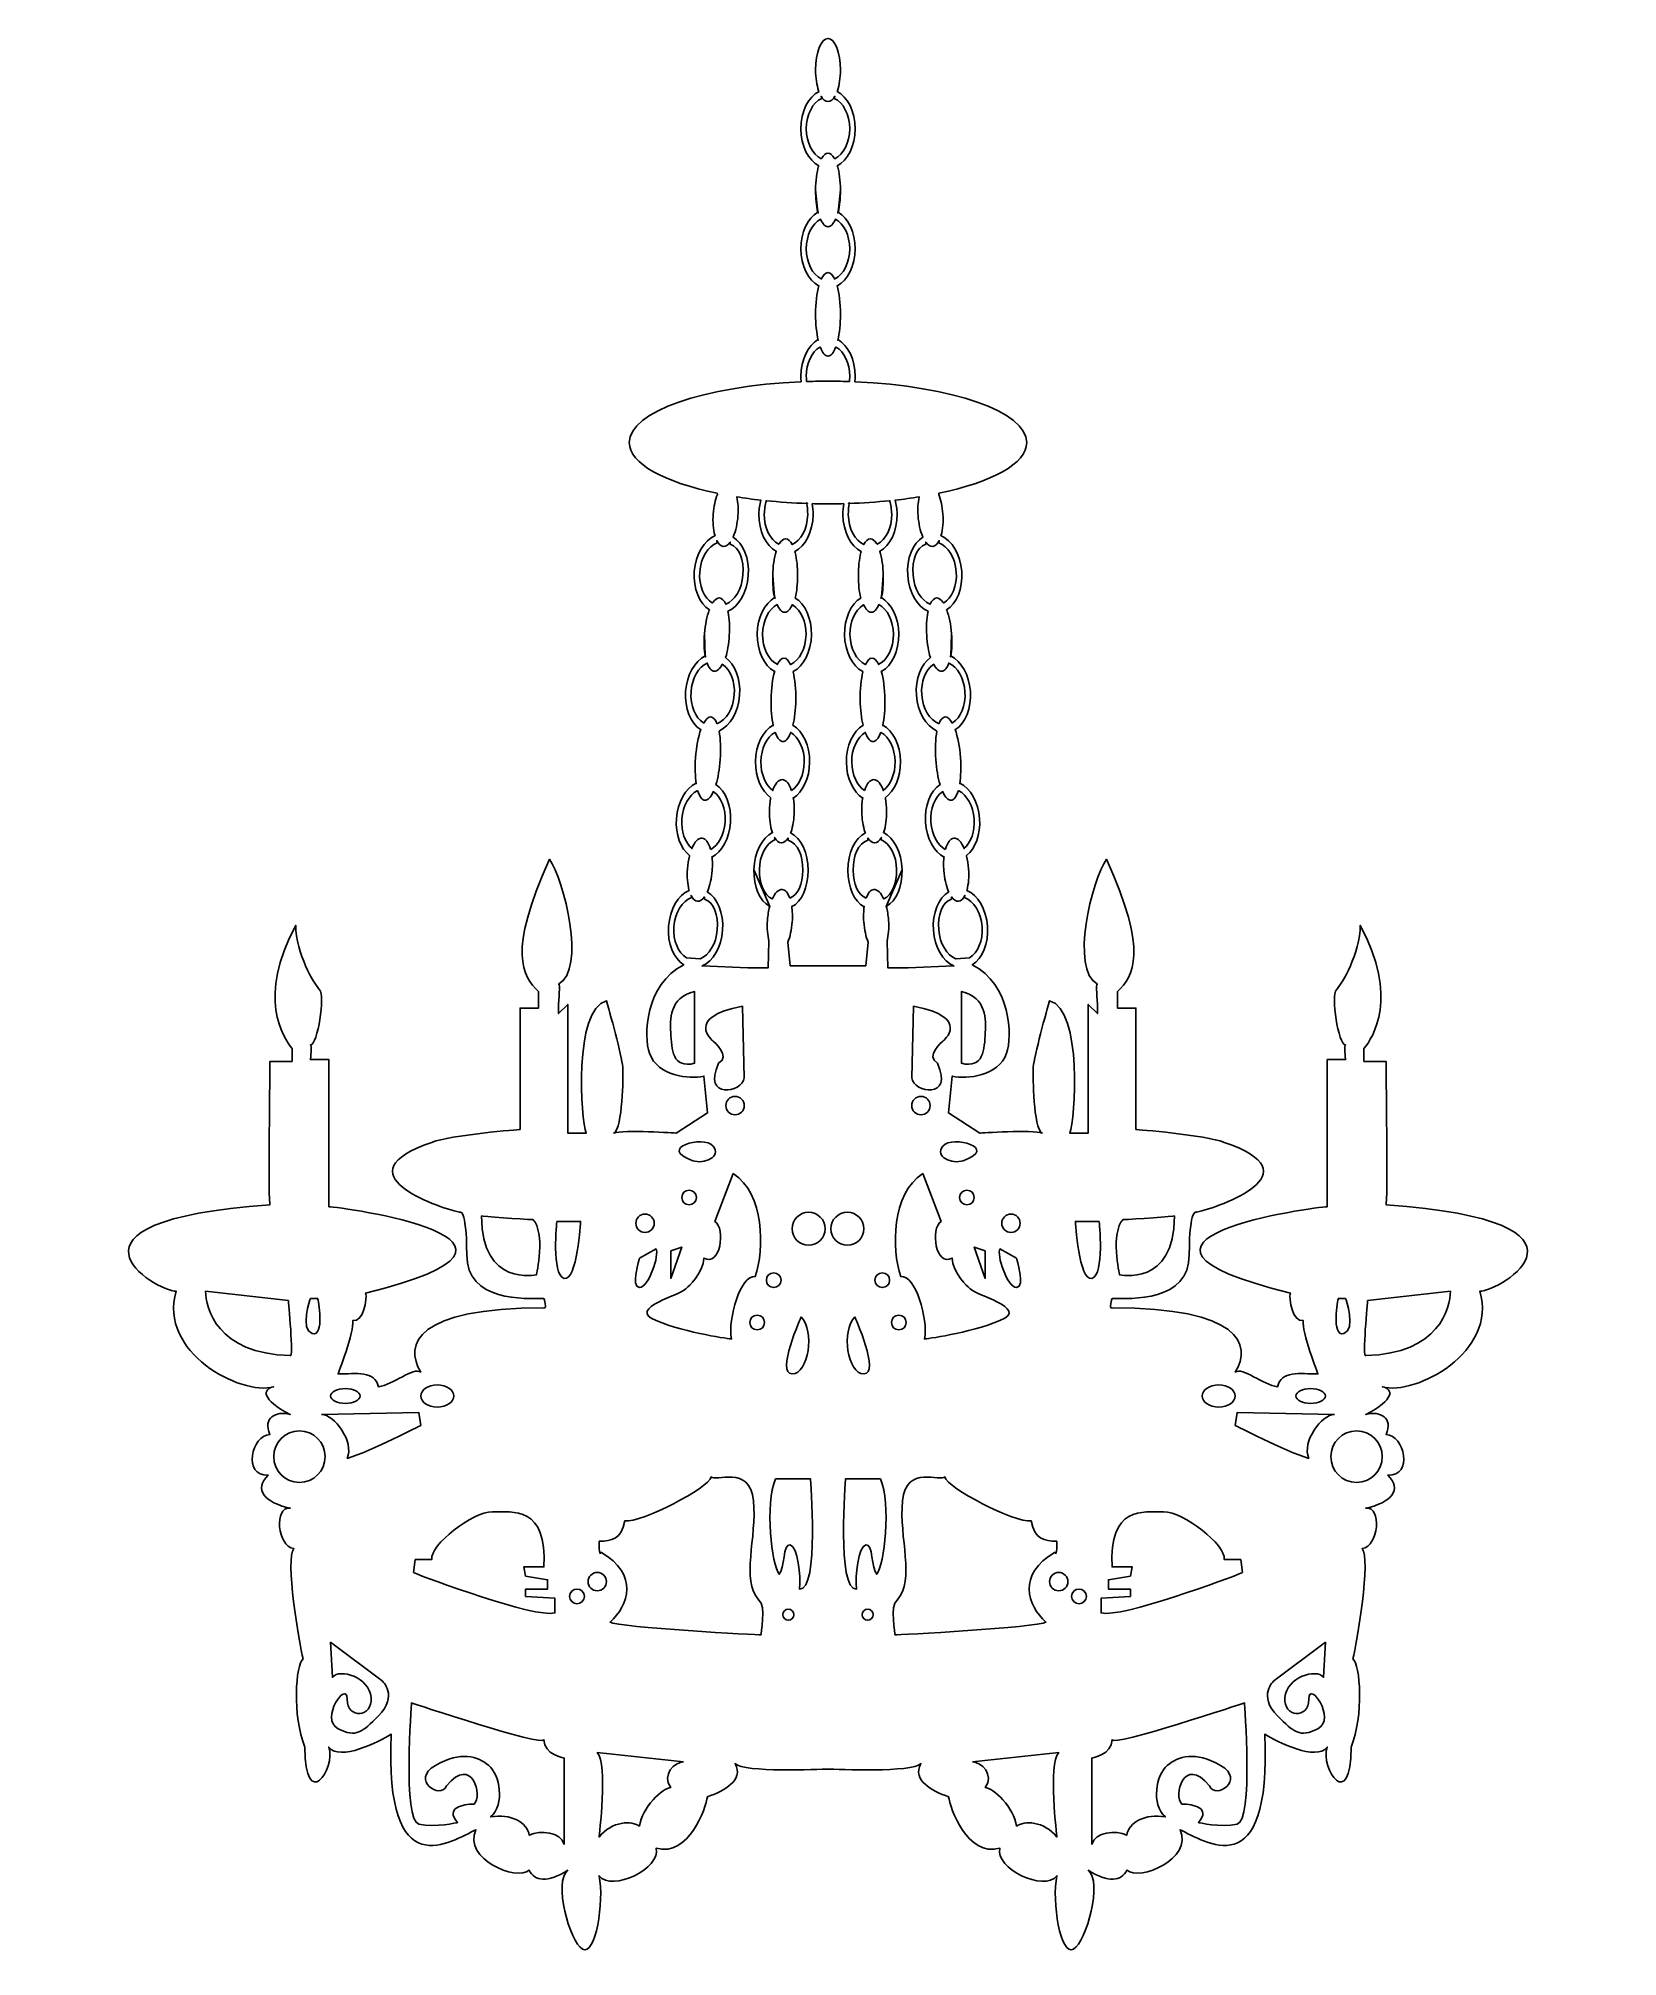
# Model space of a CAD drawing. Header units: centimetres. Extents: x -8.7 to 8.7, y -10.6 to 10.5.
import ezdxf

# ---------------------------------------------------------------- set-up
doc = ezdxf.new("R2010")
doc.units = ezdxf.units.CM
doc.header["$MEASUREMENT"] = 0
doc.layers.add('Camada 1', color=7, linetype='Continuous')

msp = doc.modelspace()

# ---------------------------------------------------------------- linework, layer by layer
at = {"layer": 'Camada 1', "color": 7, "lineweight": 25}
for centre, major_axis, ratio in [((-1.02017, -1.22327), (0, 0.10094), 1), ((1.02017, -1.22327), (0, 0.10094), 1), ((-1.52481, -2.23248), (0, 0.0807), 1), ((1.52481, -2.23248), (0, 0.0807), 1), ((-2.00921, -2.5151), (0, 0.10088), 1), ((-0.21284, -2.57564), (0, 0.18166), 1), ((0.21284, -2.57564), (0, 0.18166), 1), ((2.00921, -2.5151), (0, 0.10088), 1), ((-0.5963, -3.14076), (0, 0.08077), 1), ((0.5963, -3.14076), (0, 0.08077), 1), ((-0.77797, -3.605), (0, 0.08077), 1), ((0.77797, -3.605), (0, 0.08077), 1), ((-5.29917, -4.41235), (0.1615, 0), 0.49981424), ((-4.28997, -4.41235), (0.18166, 0), 0.66662997), ((4.28994, -4.41235), (0.18166, 0), 0.66662997), ((5.29917, -4.41235), (0.1615, 0), 0.49981424), ((-5.80375, -5.07844), (0, 0.2826), 1), ((5.80375, -5.07844), (0, 0.2826), 1), ((-2.53395, -6.45097), (0, 0.10094), 1), ((2.53395, -6.45097), (0, 0.10094), 1), ((-2.75602, -6.61236), (0, 0.08072), 1), ((2.75599, -6.61236), (0, 0.08072), 1), ((-0.43488, -6.81426), (0, 0.06056), 1), ((0.43488, -6.81426), (0, 0.06056), 1)]:
    msp.add_ellipse(centre, major_axis=major_axis, ratio=ratio, dxfattribs=at)
at = {"layer": 'Camada 1'}
msp.add_open_spline([(-0.00922, -8.50969), (0.11188, -8.50969), (0.91923, -8.55007), (1.02017, -8.44915), (1.02017, -8.44915), (0.91928, -8.63079), (1.14127, -8.75189), (1.32291, -8.81245), (1.32291, -8.81245), (1.34315, -8.93355), (1.52481, -9.47851), (1.88809, -9.37757), (1.88809, -9.37757), (1.82755, -9.59961), (2.37249, -9.862), (2.51378, -9.68031), (2.51378, -9.68031), (2.45322, -9.96291), (2.55416, -10.56836), (2.69542, -10.48766), (2.69542, -10.48766), (2.83671, -10.40694), (3.01842, -9.74087), (2.85692, -9.61977), (2.85692, -9.61977), (3.07893, -9.76103), (3.22025, -9.74087), (3.28081, -9.61977), (3.28081, -9.61977), (3.42207, -9.74087), (4.00738, -9.49872), (3.86609, -9.17575), (3.86609, -9.17575), (4.12853, -9.29685), (4.87537, -9.8216), (4.79459, -8.12615), (4.79459, -8.12615), (4.93588, -8.20693), (5.35971, -8.42894), (5.48084, -8.26746), (5.48084, -8.26746), (5.40012, -8.50966), (5.74323, -8.99409), (5.74323, -8.26746), (5.74323, -8.26746), (5.88454, -7.92432), (5.8442, -7.3592), (5.76344, -7.29866), (5.76344, -7.29866), (5.80376, -7.13716), (5.96521, -6.18855), (5.86433, -6.08764), (5.86433, -6.08764), (6.04597, -6.0674), (6.08637, -5.62332), (5.90471, -5.64356), (5.90471, -5.64356), (6.18731, -5.583), (6.30841, -5.44166), (6.14691, -5.28026), (6.14691, -5.28026), (6.42951, -5.30047), (6.3286, -4.83624), (6.12672, -4.83624), (6.12672, -4.83624), (6.20744, -4.65458), (6.06618, -4.5738), (5.90468, -4.61418), (5.90468, -4.61418), (6.2276, -4.45273), (6.20742, -4.33158), (6.08632, -4.31144), (6.08632, -4.31144), (6.44962, -4.41235), (7.35799, -3.92795), (7.15611, -3.26189), (7.15611, -3.26189), (7.3781, -3.26189), (8.6699, -2.49489), (6.12672, -2.31323), (6.12672, -2.31323), (6.14691, -2.33347), (6.12672, -0.73891), (6.12672, -0.73891), (6.12672, -0.73891), (6.12672, -0.73891), (5.88451, -0.7389), (5.88451, -0.7389), (5.88451, -0.7389), (5.88451, -0.7389), (5.88451, -0.59761), (5.88451, -0.59761), (5.88451, -0.59761), (5.9854, -0.47651), (6.268, -0.03249), (5.84413, 0.75468), (5.84413, 0.75468), (5.84413, 0.45192), (5.64231, 0.10883), (5.58177, 0.0483), (5.58177, 0.0483), (5.52121, -0.01226), (5.60188, -0.55723), (5.68266, -0.55723), (5.68266, -0.55723), (5.6625, -0.53704), (5.68266, -0.71873), (5.68266, -0.71873), (5.68266, -0.71873), (5.68266, -0.71873), (5.48083, -0.71874), (5.48083, -0.71874), (5.48083, -0.71874), (5.48083, -0.71874), (5.48083, -2.33347), (5.48083, -2.33347), (5.48083, -2.33347), (5.37992, -2.33347), (2.67524, -2.69672), (5.07713, -3.28208), (5.07713, -3.28208), (5.05697, -3.34264), (5.09737, -3.605), (5.21847, -3.58484), (5.21847, -3.58484), (5.19823, -3.70594), (5.37992, -4.17018), (5.37992, -4.17018), (5.37992, -4.17018), (5.1781, -4.17018), (4.97627, -4.1298), (4.9359, -4.31147), (4.9359, -4.31147), (4.7744, -4.29128), (4.55236, -4.08946), (4.47164, -4.15002), (4.47164, -4.15002), (4.6533, -3.84726), (4.5322, -3.44356), (3.11935, -3.44356), (3.11935, -3.44356), (3.07897, -3.46375), (3.11935, -3.34265), (3.11935, -3.34265), (3.11935, -3.34265), (3.32117, -3.34265), (3.96708, -3.38297), (3.96708, -2.85822), (3.96708, -2.85822), (3.96708, -2.33347), (4.0478, -2.39401), (4.0478, -2.39401), (4.0478, -2.39401), (4.31021, -2.33347), (5.35971, -1.97015), (4.35054, -1.62704), (4.35054, -1.62704), (4.14872, -1.54632), (3.38172, -1.48575), (3.38172, -1.48575), (3.38172, -1.48575), (3.38172, -1.48575), (3.38172, -0.15363), (3.38172, -0.15363), (3.38172, -0.15363), (3.38172, -0.15363), (3.17988, -0.15362), (3.17988, -0.15362), (3.17988, -0.15362), (3.17988, -0.15362), (3.17988, 0.02804), (3.17988, 0.02804), (3.17988, 0.02804), (3.35144, 0.1996), (3.52304, 0.4519), (3.05878, 1.48129), (3.05878, 1.48129), (2.89728, 1.2593), (2.65508, 0.27032), (2.95787, 0.10882), (2.95787, 0.10882), (2.93768, 0.12898), (2.95787, -0.09306), (2.95787, -0.09306), (2.95787, -0.09306), (2.95787, -0.09306), (2.95787, -0.21416), (2.95787, -0.21416), (2.95787, -0.21416), (2.95787, -0.21416), (2.85698, -0.11322), (2.85698, -0.11322), (2.85698, -0.11322), (2.85698, -0.11322), (2.85698, -1.52607), (2.85698, -1.52607), (2.85698, -1.52607), (2.85698, -1.52607), (2.65511, -1.52606), (2.65511, -1.52606), (2.65511, -1.52606), (2.71567, -1.3848), (2.79645, -0.17372), (2.43312, -0.07281), (2.43312, -0.07281), (2.37256, -0.27469), (2.25146, -0.73895), (2.25146, -0.81968), (2.25146, -0.81968), (2.25146, -0.90041), (2.25141, -1.46553), (2.35235, -1.52606), (2.35235, -1.52606), (2.25146, -1.48574), (1.66613, -1.52606), (1.66613, -1.52606), (1.66613, -1.52606), (1.66613, -1.52606), (1.32297, -1.30407), (1.32297, -1.30407), (1.32297, -1.30407), (1.32297, -1.30407), (1.36335, -0.90037), (1.36335, -0.90037), (1.36335, -0.90037), (1.5262, -0.93524), (1.86847, -0.90177), (1.95988, -0.64941), (1.95988, -0.64941), (2.02719, -0.46373), (2.00925, 0.10886), (1.58322, 0.32285), (1.58322, 0.32285), (1.69382, 0.3908), (1.76454, 0.5569), (1.75094, 0.74507), (1.75094, 0.74507), (1.73726, 0.93364), (1.64288, 1.08816), (1.52316, 1.13914), (1.52316, 1.13914), (1.52316, 1.13914), (1.52671, 1.14724), (1.52671, 1.14724), (1.52671, 1.14724), (1.54303, 1.20944), (1.54983, 1.28969), (1.54359, 1.37645), (1.54359, 1.37645), (1.54002, 1.42564), (1.53258, 1.4722), (1.52221, 1.51406), (1.52221, 1.51406), (1.52221, 1.51406), (1.52115, 1.52263), (1.52115, 1.52263), (1.52115, 1.52263), (1.61783, 1.59867), (1.67749, 1.75396), (1.66492, 1.9281), (1.66492, 1.9281), (1.65166, 2.11053), (1.56295, 2.26108), (1.44883, 2.31683), (1.44883, 2.31683), (1.44883, 2.31683), (1.44608, 2.3108), (1.44608, 2.3108), (1.44608, 2.3108), (1.45878, 2.39004), (1.46264, 2.48931), (1.45484, 2.59629), (1.45484, 2.59629), (1.44608, 2.71763), (1.42407, 2.82685), (1.39515, 2.90696), (1.39515, 2.90696), (1.39515, 2.90696), (1.40079, 2.90638), (1.40079, 2.90638), (1.40079, 2.90638), (1.50863, 2.97623), (1.57706, 3.14019), (1.56361, 3.32551), (1.56361, 3.32551), (1.55049, 3.50686), (1.4627, 3.65672), (1.34956, 3.71318), (1.34956, 3.71318), (1.34956, 3.71318), (1.34443, 3.70379), (1.34443, 3.70379), (1.34443, 3.70379), (1.35821, 3.77417), (1.36311, 3.86267), (1.35618, 3.95811), (1.35618, 3.95811), (1.34893, 4.05852), (1.32975, 4.14946), (1.30414, 4.21846), (1.30414, 4.21846), (1.30414, 4.21846), (1.30065, 4.21841), (1.30065, 4.21841), (1.30065, 4.21841), (1.41125, 4.28636), (1.48197, 4.45246), (1.46837, 4.64063), (1.46837, 4.64063), (1.45469, 4.8292), (1.36031, 4.98372), (1.24059, 5.0347), (1.24059, 5.0347), (1.24059, 5.0347), (1.24414, 5.0428), (1.24414, 5.0428), (1.24414, 5.0428), (1.26046, 5.105), (1.26726, 5.18525), (1.26102, 5.27201), (1.26102, 5.27201), (1.25501, 5.35414), (1.23832, 5.42883), (1.21519, 5.48685), (1.21519, 5.48685), (1.21519, 5.48685), (1.21606, 5.49968), (1.21606, 5.49968), (1.21606, 5.49968), (1.79899, 5.62091), (2.18192, 5.82554), (2.18192, 6.05758), (2.18192, 6.05758), (2.18192, 6.39693), (1.36298, 6.67771), (0.2975, 6.72454), (0.2975, 6.72454), (0.2975, 6.72454), (0.29501, 6.72459), (0.29501, 6.72459), (0.29501, 6.72459), (0.29676, 6.74388), (0.29774, 6.76356), (0.29774, 6.78357), (0.29774, 6.78357), (0.29774, 6.96648), (0.22014, 7.12298), (0.11034, 7.18685), (0.11034, 7.18685), (0.11034, 7.18685), (0.10716, 7.18111), (0.10716, 7.18111), (0.10716, 7.18111), (0.12552, 7.25922), (0.13653, 7.3579), (0.13653, 7.46517), (0.13653, 7.46517), (0.13653, 7.5868), (0.12248, 7.69732), (0.09946, 7.77939), (0.09946, 7.77939), (0.09946, 7.77939), (0.10502, 7.77838), (0.10502, 7.77838), (0.10502, 7.77838), (0.21763, 7.84024), (0.29774, 7.99878), (0.29774, 8.18462), (0.29774, 8.18462), (0.29774, 8.36647), (0.22098, 8.5222), (0.11224, 8.58679), (0.11224, 8.58679), (0.11224, 8.58679), (0.10642, 8.57774), (0.10642, 8.57774), (0.10642, 8.57774), (0.12523, 8.64693), (0.13653, 8.73485), (0.13653, 8.83052), (0.13653, 8.83052), (0.13653, 8.93122), (0.12404, 9.0233), (0.10343, 9.09397), (0.10343, 9.09397), (0.10343, 9.09397), (0.09994, 9.09421), (0.09994, 9.09421), (0.09994, 9.09421), (0.21517, 9.15398), (0.29774, 9.31453), (0.29774, 9.50318), (0.29774, 9.50318), (0.29774, 9.69228), (0.21477, 9.8532), (0.09904, 9.91262), (0.09904, 9.91262), (0.09904, 9.91262), (0.10317, 9.92048), (0.10317, 9.92048), (0.10317, 9.92048), (0.12394, 9.98139), (0.13653, 10.06092), (0.13653, 10.14792), (0.13653, 10.14792), (0.13653, 10.33964), (0.07544, 10.49508), (0.00011, 10.49508), (0.00011, 10.49508), (-0.07522, 10.49508), (-0.13631, 10.33964), (-0.13631, 10.14792), (-0.13631, 10.14792), (-0.13631, 10.06092), (-0.12372, 9.98139), (-0.10295, 9.92048), (-0.10295, 9.92048), (-0.10295, 9.92048), (-0.09882, 9.91262), (-0.09882, 9.91262), (-0.09882, 9.91262), (-0.21455, 9.85319), (-0.29752, 9.6923), (-0.29752, 9.50318), (-0.29752, 9.50318), (-0.29752, 9.31456), (-0.21497, 9.15401), (-0.09972, 9.09421), (-0.09972, 9.09421), (-0.09972, 9.09421), (-0.10321, 9.09397), (-0.10321, 9.09397), (-0.10321, 9.09397), (-0.12382, 9.02333), (-0.13631, 8.93125), (-0.13631, 8.83052), (-0.13631, 8.83052), (-0.13631, 8.73485), (-0.12501, 8.64693), (-0.1062, 8.57774), (-0.1062, 8.57774), (-0.1062, 8.57774), (-0.11202, 8.58679), (-0.11202, 8.58679), (-0.11202, 8.58679), (-0.22074, 8.52223), (-0.29752, 8.36647), (-0.29752, 8.18462), (-0.29752, 8.18462), (-0.29752, 7.99878), (-0.2174, 7.84024), (-0.1048, 7.77838), (-0.1048, 7.77838), (-0.1048, 7.77838), (-0.09924, 7.77939), (-0.09924, 7.77939), (-0.09924, 7.77939), (-0.12226, 7.69732), (-0.13631, 7.5868), (-0.13631, 7.46517), (-0.13631, 7.46517), (-0.13631, 7.35791), (-0.1253, 7.25922), (-0.10694, 7.18111), (-0.10694, 7.18111), (-0.10694, 7.18111), (-0.11012, 7.18685), (-0.11012, 7.18685), (-0.11012, 7.18685), (-0.21992, 7.12298), (-0.29752, 6.96645), (-0.29752, 6.78357), (-0.29752, 6.78357), (-0.29752, 6.76357), (-0.29657, 6.74388), (-0.29479, 6.72459), (-0.29479, 6.72459), (-0.29479, 6.72459), (-0.29728, 6.72454), (-0.29728, 6.72454), (-0.29728, 6.72454), (-1.36278, 6.67768), (-2.18172, 6.39693), (-2.18172, 6.05758), (-2.18172, 6.05758), (-2.18172, 5.82554), (-1.79876, 5.62089), (-1.21583, 5.49968), (-1.21583, 5.49968), (-1.21583, 5.49968), (-1.21496, 5.48685), (-1.21496, 5.48685), (-1.21496, 5.48685), (-1.23808, 5.42883), (-1.25481, 5.35413), (-1.26079, 5.27201), (-1.26079, 5.27201), (-1.26703, 5.18525), (-1.26023, 5.105), (-1.24391, 5.0428), (-1.24391, 5.0428), (-1.24391, 5.0428), (-1.24036, 5.0347), (-1.24036, 5.0347), (-1.24036, 5.0347), (-1.36008, 4.98371), (-1.45449, 4.8292), (-1.46814, 4.64063), (-1.46814, 4.64063), (-1.48174, 4.45246), (-1.41102, 4.28635), (-1.30042, 4.21841), (-1.30042, 4.21841), (-1.30042, 4.21841), (-1.30391, 4.21846), (-1.30391, 4.21846), (-1.30391, 4.21846), (-1.32952, 4.14946), (-1.34868, 4.05852), (-1.35595, 3.95811), (-1.35595, 3.95811), (-1.36288, 3.86267), (-1.35796, 3.77415), (-1.3442, 3.70379), (-1.3442, 3.70379), (-1.3442, 3.70379), (-1.34933, 3.71318), (-1.34933, 3.71318), (-1.34933, 3.71318), (-1.46244, 3.65672), (-1.55025, 3.50686), (-1.56338, 3.32551), (-1.56338, 3.32551), (-1.57682, 3.1402), (-1.5084, 2.97621), (-1.40056, 2.90638), (-1.40056, 2.90638), (-1.40056, 2.90638), (-1.39492, 2.90696), (-1.39492, 2.90696), (-1.39492, 2.90696), (-1.42384, 2.82684), (-1.44585, 2.71762), (-1.45461, 2.59629), (-1.45461, 2.59629), (-1.46242, 2.48932), (-1.45855, 2.39005), (-1.44585, 2.3108), (-1.44585, 2.3108), (-1.44585, 2.3108), (-1.4486, 2.31683), (-1.4486, 2.31683), (-1.4486, 2.31683), (-1.56271, 2.26108), (-1.65143, 2.11053), (-1.66469, 1.9281), (-1.66469, 1.9281), (-1.67728, 1.75395), (-1.61762, 1.59867), (-1.52092, 1.52263), (-1.52092, 1.52263), (-1.52092, 1.52263), (-1.52198, 1.51406), (-1.52198, 1.51406), (-1.52198, 1.51406), (-1.53235, 1.4722), (-1.53979, 1.42566), (-1.54336, 1.37645), (-1.54336, 1.37645), (-1.5496, 1.28972), (-1.5428, 1.20944), (-1.52648, 1.14724), (-1.52648, 1.14724), (-1.52648, 1.14724), (-1.52293, 1.13914), (-1.52293, 1.13914), (-1.52293, 1.13914), (-1.64265, 1.08818), (-1.73706, 0.93366), (-1.75071, 0.74507), (-1.75071, 0.74507), (-1.76431, 0.55692), (-1.69359, 0.39079), (-1.58299, 0.32285), (-1.58299, 0.32285), (-2.00905, 0.10885), (-2.02696, -0.46373), (-1.95965, -0.64941), (-1.95965, -0.64941), (-1.86824, -0.90177), (-1.52597, -0.93527), (-1.36312, -0.90037), (-1.36312, -0.90037), (-1.36312, -0.90037), (-1.32274, -1.30407), (-1.32274, -1.30407), (-1.32274, -1.30407), (-1.32274, -1.30407), (-1.6659, -1.52606), (-1.6659, -1.52606), (-1.6659, -1.52606), (-1.6659, -1.52606), (-2.25124, -1.48574), (-2.35215, -1.52606), (-2.35215, -1.52606), (-2.25121, -1.46552), (-2.25126, -0.9004), (-2.25126, -0.81968), (-2.25126, -0.81968), (-2.25126, -0.73896), (-2.37236, -0.27469), (-2.43292, -0.07281), (-2.43292, -0.07281), (-2.79622, -0.1737), (-2.71547, -1.3848), (-2.65491, -1.52606), (-2.65491, -1.52606), (-2.65491, -1.52606), (-2.85683, -1.52606), (-2.85683, -1.52606), (-2.85683, -1.52606), (-2.85683, -1.52606), (-2.85683, -0.11321), (-2.85683, -0.11321), (-2.85683, -0.11321), (-2.85683, -0.11321), (-2.95772, -0.21415), (-2.95772, -0.21415), (-2.95772, -0.21415), (-2.95772, -0.21415), (-2.95772, -0.09305), (-2.95772, -0.09305), (-2.95772, -0.09305), (-2.95772, -0.09305), (-2.93756, 0.12901), (-2.95772, 0.10883), (-2.95772, 0.10883), (-2.65496, 0.27033), (-2.89716, 1.25932), (-3.05866, 1.4813), (-3.05866, 1.4813), (-3.52292, 0.45191), (-3.35132, 0.19961), (-3.17976, 0.02805), (-3.17976, 0.02805), (-3.17976, 0.02805), (-3.17976, -0.15361), (-3.17976, -0.15361), (-3.17976, -0.15361), (-3.17976, -0.15361), (-3.38157, -0.15362), (-3.38157, -0.15362), (-3.38157, -0.15362), (-3.38157, -0.15362), (-3.38157, -1.48574), (-3.38157, -1.48574), (-3.38157, -1.48574), (-3.38157, -1.48574), (-4.14857, -1.5463), (-4.35039, -1.62703), (-4.35039, -1.62703), (-5.35954, -1.97017), (-4.31007, -2.33347), (-4.04763, -2.394), (-4.04763, -2.394), (-4.04763, -2.394), (-3.96691, -2.33346), (-3.96691, -2.85821), (-3.96691, -2.85821), (-3.96691, -3.38296), (-3.32101, -3.34264), (-3.11918, -3.34264), (-3.11918, -3.34264), (-3.11918, -3.34264), (-3.0788, -3.46374), (-3.11918, -3.44355), (-3.11918, -3.44355), (-4.53203, -3.44355), (-4.65315, -3.84725), (-4.47149, -4.15001), (-4.47149, -4.15001), (-4.55221, -4.08945), (-4.77425, -4.29127), (-4.93573, -4.31146), (-4.93573, -4.31146), (-4.97611, -4.1298), (-5.17793, -4.17017), (-5.37975, -4.17017), (-5.37975, -4.17017), (-5.37975, -4.17017), (-5.19809, -3.70593), (-5.2183, -3.58483), (-5.2183, -3.58483), (-5.0972, -3.60499), (-5.0568, -3.34263), (-5.07699, -3.28207), (-5.07699, -3.28207), (-2.6751, -2.69673), (-5.37975, -2.33346), (-5.48069, -2.33346), (-5.48069, -2.33346), (-5.48069, -2.33346), (-5.48069, -0.71873), (-5.48069, -0.71873), (-5.48069, -0.71873), (-5.48069, -0.71873), (-5.68252, -0.71874), (-5.68252, -0.71874), (-5.68252, -0.71874), (-5.68252, -0.71874), (-5.66236, -0.53708), (-5.68252, -0.55724), (-5.68252, -0.55724), (-5.60174, -0.55724), (-5.52107, -0.01228), (-5.58163, 0.04829), (-5.58163, 0.04829), (-5.64219, 0.10885), (-5.84402, 0.45191), (-5.84402, 0.75467), (-5.84402, 0.75467), (-6.26788, -0.03249), (-5.98528, -0.47652), (-5.8844, -0.59762), (-5.8844, -0.59762), (-5.8844, -0.59762), (-5.8844, -0.73891), (-5.8844, -0.73891), (-5.8844, -0.73891), (-5.8844, -0.73891), (-6.12673, -0.7389), (-6.12673, -0.7389), (-6.12673, -0.7389), (-6.12673, -0.7389), (-6.14689, -2.33346), (-6.12673, -2.31322), (-6.12673, -2.31322), (-8.66991, -2.49488), (-7.37808, -3.26188), (-7.15612, -3.26188), (-7.15612, -3.26188), (-7.358, -3.92794), (-6.44966, -4.41234), (-6.08636, -4.31143), (-6.08636, -4.31143), (-6.20746, -4.33159), (-6.22762, -4.45274), (-5.9047, -4.61417), (-5.9047, -4.61417), (-6.0662, -4.57379), (-6.20746, -4.65455), (-6.12674, -4.83623), (-6.12674, -4.83623), (-6.32862, -4.83623), (-6.4295, -5.30047), (-6.1469, -5.28025), (-6.1469, -5.28025), (-6.3084, -5.44167), (-6.18728, -5.58299), (-5.9047, -5.64355), (-5.9047, -5.64355), (-6.08636, -5.62331), (-6.04596, -6.06741), (-5.86432, -6.08763), (-5.86432, -6.08763), (-5.96521, -6.18854), (-5.80376, -7.13715), (-5.76343, -7.29865), (-5.76343, -7.29865), (-5.84421, -7.35919), (-5.88453, -7.92431), (-5.74322, -8.26745), (-5.74322, -8.26745), (-5.74322, -8.99408), (-5.40013, -8.50965), (-5.48083, -8.26745), (-5.48083, -8.26745), (-5.35973, -8.42895), (-4.93587, -8.20691), (-4.79458, -8.12614), (-4.79458, -8.12614), (-4.87536, -9.82159), (-4.12852, -9.29684), (-3.86608, -9.17574), (-3.86608, -9.17574), (-4.00734, -9.49872), (-3.42206, -9.74086), (-3.2808, -9.61976), (-3.2808, -9.61976), (-3.22024, -9.74086), (-3.07892, -9.76102), (-2.85691, -9.61976), (-2.85691, -9.61976), (-3.01841, -9.74086), (-2.8367, -10.40692), (-2.69541, -10.48765), (-2.69541, -10.48765), (-2.55415, -10.56837), (-2.45321, -9.9629), (-2.51377, -9.6803), (-2.51377, -9.6803), (-2.37248, -9.86196), (-1.82752, -9.59958), (-1.88808, -9.37756), (-1.88808, -9.37756), (-1.52481, -9.47847), (-1.34312, -8.93354), (-1.3229, -8.81244), (-1.3229, -8.81244), (-1.14126, -8.75188), (-0.91928, -8.63078), (-1.02016, -8.44914), (-1.02016, -8.44914), (-0.91922, -8.55005), (-0.11187, -8.50968), (0.00923, -8.50968), (0.00923, -8.50968), (0.00923, -8.50968), (-0.00922, -8.50969), (-0.00922, -8.50969)], degree=3, knots=[0, 0, 0, 0, 0.00485437, 0.00485437, 0.00485437, 0.00485437, 0.00970874, 0.00970874, 0.00970874, 0.00970874, 0.01456311, 0.01456311, 0.01456311, 0.01456311, 0.01941748, 0.01941748, 0.01941748, 0.01941748, 0.02427184, 0.02427184, 0.02427184, 0.02427184, 0.02912621, 0.02912621, 0.02912621, 0.02912621, 0.03398058, 0.03398058, 0.03398058, 0.03398058, 0.03883495, 0.03883495, 0.03883495, 0.03883495, 0.04368932, 0.04368932, 0.04368932, 0.04368932, 0.04854369, 0.04854369, 0.04854369, 0.04854369, 0.05339806, 0.05339806, 0.05339806, 0.05339806, 0.05825243, 0.05825243, 0.05825243, 0.05825243, 0.0631068, 0.0631068, 0.0631068, 0.0631068, 0.06796117, 0.06796117, 0.06796117, 0.06796117, 0.07281553, 0.07281553, 0.07281553, 0.07281553, 0.0776699, 0.0776699, 0.0776699, 0.0776699, 0.08252427, 0.08252427, 0.08252427, 0.08252427, 0.08737864, 0.08737864, 0.08737864, 0.08737864, 0.09223301, 0.09223301, 0.09223301, 0.09223301, 0.09708738, 0.09708738, 0.09708738, 0.09708738, 0.10194175, 0.10194175, 0.10194175, 0.10194175, 0.10679612, 0.10679612, 0.10679612, 0.10679612, 0.11165049, 0.11165049, 0.11165049, 0.11165049, 0.11650485, 0.11650485, 0.11650485, 0.11650485, 0.12135922, 0.12135922, 0.12135922, 0.12135922, 0.12621359, 0.12621359, 0.12621359, 0.12621359, 0.13106796, 0.13106796, 0.13106796, 0.13106796, 0.13592233, 0.13592233, 0.13592233, 0.13592233, 0.1407767, 0.1407767, 0.1407767, 0.1407767, 0.14563107, 0.14563107, 0.14563107, 0.14563107, 0.15048544, 0.15048544, 0.15048544, 0.15048544, 0.15533981, 0.15533981, 0.15533981, 0.15533981, 0.16019417, 0.16019417, 0.16019417, 0.16019417, 0.16504854, 0.16504854, 0.16504854, 0.16504854, 0.16990291, 0.16990291, 0.16990291, 0.16990291, 0.17475728, 0.17475728, 0.17475728, 0.17475728, 0.17961165, 0.17961165, 0.17961165, 0.17961165, 0.18446602, 0.18446602, 0.18446602, 0.18446602, 0.18932039, 0.18932039, 0.18932039, 0.18932039, 0.19417476, 0.19417476, 0.19417476, 0.19417476, 0.19902913, 0.19902913, 0.19902913, 0.19902913, 0.2038835, 0.2038835, 0.2038835, 0.2038835, 0.20873786, 0.20873786, 0.20873786, 0.20873786, 0.21359223, 0.21359223, 0.21359223, 0.21359223, 0.2184466, 0.2184466, 0.2184466, 0.2184466, 0.22330097, 0.22330097, 0.22330097, 0.22330097, 0.22815534, 0.22815534, 0.22815534, 0.22815534, 0.23300971, 0.23300971, 0.23300971, 0.23300971, 0.23786408, 0.23786408, 0.23786408, 0.23786408, 0.24271845, 0.24271845, 0.24271845, 0.24271845, 0.24757282, 0.24757282, 0.24757282, 0.24757282, 0.25242718, 0.25242718, 0.25242718, 0.25242718, 0.25728155, 0.25728155, 0.25728155, 0.25728155, 0.26213592, 0.26213592, 0.26213592, 0.26213592, 0.26699029, 0.26699029, 0.26699029, 0.26699029, 0.27184466, 0.27184466, 0.27184466, 0.27184466, 0.27669903, 0.27669903, 0.27669903, 0.27669903, 0.2815534, 0.2815534, 0.2815534, 0.2815534, 0.28640777, 0.28640777, 0.28640777, 0.28640777, 0.29126214, 0.29126214, 0.29126214, 0.29126214, 0.2961165, 0.2961165, 0.2961165, 0.2961165, 0.30097087, 0.30097087, 0.30097087, 0.30097087, 0.30582524, 0.30582524, 0.30582524, 0.30582524, 0.31067961, 0.31067961, 0.31067961, 0.31067961, 0.31553398, 0.31553398, 0.31553398, 0.31553398, 0.32038835, 0.32038835, 0.32038835, 0.32038835, 0.32524272, 0.32524272, 0.32524272, 0.32524272, 0.33009709, 0.33009709, 0.33009709, 0.33009709, 0.33495146, 0.33495146, 0.33495146, 0.33495146, 0.33980583, 0.33980583, 0.33980583, 0.33980583, 0.34466019, 0.34466019, 0.34466019, 0.34466019, 0.34951456, 0.34951456, 0.34951456, 0.34951456, 0.35436893, 0.35436893, 0.35436893, 0.35436893, 0.3592233, 0.3592233, 0.3592233, 0.3592233, 0.36407767, 0.36407767, 0.36407767, 0.36407767, 0.36893204, 0.36893204, 0.36893204, 0.36893204, 0.37378641, 0.37378641, 0.37378641, 0.37378641, 0.37864078, 0.37864078, 0.37864078, 0.37864078, 0.38349515, 0.38349515, 0.38349515, 0.38349515, 0.38834951, 0.38834951, 0.38834951, 0.38834951, 0.39320388, 0.39320388, 0.39320388, 0.39320388, 0.39805825, 0.39805825, 0.39805825, 0.39805825, 0.40291262, 0.40291262, 0.40291262, 0.40291262, 0.40776699, 0.40776699, 0.40776699, 0.40776699, 0.41262136, 0.41262136, 0.41262136, 0.41262136, 0.41747573, 0.41747573, 0.41747573, 0.41747573, 0.4223301, 0.4223301, 0.4223301, 0.4223301, 0.42718447, 0.42718447, 0.42718447, 0.42718447, 0.43203883, 0.43203883, 0.43203883, 0.43203883, 0.4368932, 0.4368932, 0.4368932, 0.4368932, 0.44174757, 0.44174757, 0.44174757, 0.44174757, 0.44660194, 0.44660194, 0.44660194, 0.44660194, 0.45145631, 0.45145631, 0.45145631, 0.45145631, 0.45631068, 0.45631068, 0.45631068, 0.45631068, 0.46116505, 0.46116505, 0.46116505, 0.46116505, 0.46601942, 0.46601942, 0.46601942, 0.46601942, 0.47087379, 0.47087379, 0.47087379, 0.47087379, 0.47572816, 0.47572816, 0.47572816, 0.47572816, 0.48058252, 0.48058252, 0.48058252, 0.48058252, 0.48543689, 0.48543689, 0.48543689, 0.48543689, 0.49029126, 0.49029126, 0.49029126, 0.49029126, 0.49514563, 0.49514563, 0.49514563, 0.49514563, 0.5, 0.5, 0.5, 0.5, 0.50485437, 0.50485437, 0.50485437, 0.50485437, 0.50970874, 0.50970874, 0.50970874, 0.50970874, 0.51456311, 0.51456311, 0.51456311, 0.51456311, 0.51941748, 0.51941748, 0.51941748, 0.51941748, 0.52427184, 0.52427184, 0.52427184, 0.52427184, 0.52912621, 0.52912621, 0.52912621, 0.52912621, 0.53398058, 0.53398058, 0.53398058, 0.53398058, 0.53883495, 0.53883495, 0.53883495, 0.53883495, 0.54368932, 0.54368932, 0.54368932, 0.54368932, 0.54854369, 0.54854369, 0.54854369, 0.54854369, 0.55339806, 0.55339806, 0.55339806, 0.55339806, 0.55825243, 0.55825243, 0.55825243, 0.55825243, 0.5631068, 0.5631068, 0.5631068, 0.5631068, 0.56796117, 0.56796117, 0.56796117, 0.56796117, 0.57281553, 0.57281553, 0.57281553, 0.57281553, 0.5776699, 0.5776699, 0.5776699, 0.5776699, 0.58252427, 0.58252427, 0.58252427, 0.58252427, 0.58737864, 0.58737864, 0.58737864, 0.58737864, 0.59223301, 0.59223301, 0.59223301, 0.59223301, 0.59708738, 0.59708738, 0.59708738, 0.59708738, 0.60194175, 0.60194175, 0.60194175, 0.60194175, 0.60679612, 0.60679612, 0.60679612, 0.60679612, 0.61165049, 0.61165049, 0.61165049, 0.61165049, 0.61650485, 0.61650485, 0.61650485, 0.61650485, 0.62135922, 0.62135922, 0.62135922, 0.62135922, 0.62621359, 0.62621359, 0.62621359, 0.62621359, 0.63106796, 0.63106796, 0.63106796, 0.63106796, 0.63592233, 0.63592233, 0.63592233, 0.63592233, 0.6407767, 0.6407767, 0.6407767, 0.6407767, 0.64563107, 0.64563107, 0.64563107, 0.64563107, 0.65048544, 0.65048544, 0.65048544, 0.65048544, 0.65533981, 0.65533981, 0.65533981, 0.65533981, 0.66019417, 0.66019417, 0.66019417, 0.66019417, 0.66504854, 0.66504854, 0.66504854, 0.66504854, 0.66990291, 0.66990291, 0.66990291, 0.66990291, 0.67475728, 0.67475728, 0.67475728, 0.67475728, 0.67961165, 0.67961165, 0.67961165, 0.67961165, 0.68446602, 0.68446602, 0.68446602, 0.68446602, 0.68932039, 0.68932039, 0.68932039, 0.68932039, 0.69417476, 0.69417476, 0.69417476, 0.69417476, 0.69902913, 0.69902913, 0.69902913, 0.69902913, 0.7038835, 0.7038835, 0.7038835, 0.7038835, 0.70873786, 0.70873786, 0.70873786, 0.70873786, 0.71359223, 0.71359223, 0.71359223, 0.71359223, 0.7184466, 0.7184466, 0.7184466, 0.7184466, 0.72330097, 0.72330097, 0.72330097, 0.72330097, 0.72815534, 0.72815534, 0.72815534, 0.72815534, 0.73300971, 0.73300971, 0.73300971, 0.73300971, 0.73786408, 0.73786408, 0.73786408, 0.73786408, 0.74271845, 0.74271845, 0.74271845, 0.74271845, 0.74757282, 0.74757282, 0.74757282, 0.74757282, 0.75242718, 0.75242718, 0.75242718, 0.75242718, 0.75728155, 0.75728155, 0.75728155, 0.75728155, 0.76213592, 0.76213592, 0.76213592, 0.76213592, 0.76699029, 0.76699029, 0.76699029, 0.76699029, 0.77184466, 0.77184466, 0.77184466, 0.77184466, 0.77669903, 0.77669903, 0.77669903, 0.77669903, 0.7815534, 0.7815534, 0.7815534, 0.7815534, 0.78640777, 0.78640777, 0.78640777, 0.78640777, 0.79126214, 0.79126214, 0.79126214, 0.79126214, 0.7961165, 0.7961165, 0.7961165, 0.7961165, 0.80097087, 0.80097087, 0.80097087, 0.80097087, 0.80582524, 0.80582524, 0.80582524, 0.80582524, 0.81067961, 0.81067961, 0.81067961, 0.81067961, 0.81553398, 0.81553398, 0.81553398, 0.81553398, 0.82038835, 0.82038835, 0.82038835, 0.82038835, 0.82524272, 0.82524272, 0.82524272, 0.82524272, 0.83009709, 0.83009709, 0.83009709, 0.83009709, 0.83495146, 0.83495146, 0.83495146, 0.83495146, 0.83980583, 0.83980583, 0.83980583, 0.83980583, 0.84466019, 0.84466019, 0.84466019, 0.84466019, 0.84951456, 0.84951456, 0.84951456, 0.84951456, 0.85436893, 0.85436893, 0.85436893, 0.85436893, 0.8592233, 0.8592233, 0.8592233, 0.8592233, 0.86407767, 0.86407767, 0.86407767, 0.86407767, 0.86893204, 0.86893204, 0.86893204, 0.86893204, 0.87378641, 0.87378641, 0.87378641, 0.87378641, 0.87864078, 0.87864078, 0.87864078, 0.87864078, 0.88349515, 0.88349515, 0.88349515, 0.88349515, 0.88834951, 0.88834951, 0.88834951, 0.88834951, 0.89320388, 0.89320388, 0.89320388, 0.89320388, 0.89805825, 0.89805825, 0.89805825, 0.89805825, 0.90291262, 0.90291262, 0.90291262, 0.90291262, 0.90776699, 0.90776699, 0.90776699, 0.90776699, 0.91262136, 0.91262136, 0.91262136, 0.91262136, 0.91747573, 0.91747573, 0.91747573, 0.91747573, 0.9223301, 0.9223301, 0.9223301, 0.9223301, 0.92718447, 0.92718447, 0.92718447, 0.92718447, 0.93203883, 0.93203883, 0.93203883, 0.93203883, 0.9368932, 0.9368932, 0.9368932, 0.9368932, 0.94174757, 0.94174757, 0.94174757, 0.94174757, 0.94660194, 0.94660194, 0.94660194, 0.94660194, 0.95145631, 0.95145631, 0.95145631, 0.95145631, 0.95631068, 0.95631068, 0.95631068, 0.95631068, 0.96116505, 0.96116505, 0.96116505, 0.96116505, 0.96601942, 0.96601942, 0.96601942, 0.96601942, 0.97087379, 0.97087379, 0.97087379, 0.97087379, 0.97572816, 0.97572816, 0.97572816, 0.97572816, 0.98058252, 0.98058252, 0.98058252, 0.98058252, 0.98543689, 0.98543689, 0.98543689, 0.98543689, 0.99029126, 0.99029126, 0.99029126, 0.99029126, 1, 1, 1, 1], dxfattribs=at)
at = {"layer": 'Camada 1', "color": 7, "lineweight": 25}
for points, knots in [([(0.00001, 9.23377), (0.02485, 9.23377), (0.04814, 9.21414), (0.06819, 9.17985), (0.06819, 9.17985), (0.06819, 9.17985), (0.07507, 9.17347), (0.07507, 9.17347), (0.07507, 9.17347), (0.16979, 9.2193), (0.23816, 9.34955), (0.23816, 9.50311), (0.23816, 9.50311), (0.23816, 9.65988), (0.16691, 9.79233), (0.06909, 9.83551), (0.06909, 9.83551), (0.06909, 9.83551), (0.076, 9.85953), (0.076, 9.85953), (0.076, 9.85953), (0.0543, 9.82238), (0.02816, 9.80069), (0.00001, 9.80069), (0.00001, 9.80069), (-0.02814, 9.80069), (-0.05428, 9.82239), (-0.07598, 9.85953), (-0.07598, 9.85953), (-0.07598, 9.85953), (-0.06907, 9.83551), (-0.06907, 9.83551), (-0.06907, 9.83551), (-0.16686, 9.79236), (-0.23814, 9.65988), (-0.23814, 9.50311), (-0.23814, 9.50311), (-0.23814, 9.34955), (-0.16977, 9.21926), (-0.07505, 9.17347), (-0.07505, 9.17347), (-0.07505, 9.17347), (-0.06817, 9.17985), (-0.06817, 9.17985), (-0.06817, 9.17985), (-0.04814, 9.21414), (-0.02486, 9.23377), (0.00001, 9.23377)], [0, 0, 0, 0, 0.07692308, 0.07692308, 0.07692308, 0.07692308, 0.15384615, 0.15384615, 0.15384615, 0.15384615, 0.23076923, 0.23076923, 0.23076923, 0.23076923, 0.30769231, 0.30769231, 0.30769231, 0.30769231, 0.38461538, 0.38461538, 0.38461538, 0.38461538, 0.46153846, 0.46153846, 0.46153846, 0.46153846, 0.53846154, 0.53846154, 0.53846154, 0.53846154, 0.61538462, 0.61538462, 0.61538462, 0.61538462, 0.69230769, 0.69230769, 0.69230769, 0.69230769, 0.76923077, 0.76923077, 0.76923077, 0.76923077, 0.84615385, 0.84615385, 0.84615385, 0.84615385, 1, 1, 1, 1]), ([(0.00001, 7.92353), (0.0271, 7.92353), (0.05237, 7.89705), (0.07356, 7.85133), (0.07356, 7.85133), (0.07356, 7.85133), (0.0757, 7.8553), (0.0757, 7.8553), (0.0757, 7.8553), (0.17013, 7.90142), (0.23815, 8.03141), (0.23815, 8.1846), (0.23815, 8.1846), (0.23815, 8.3338), (0.17357, 8.46104), (0.08305, 8.5102), (0.08305, 8.5102), (0.08305, 8.5102), (0.08305, 8.51039), (0.08305, 8.51039), (0.08305, 8.51039), (0.06003, 8.45821), (0.03124, 8.42723), (0, 8.42723), (0, 8.42723), (-0.03124, 8.42723), (-0.06003, 8.45821), (-0.08305, 8.51039), (-0.08305, 8.51039), (-0.08305, 8.51039), (-0.08305, 8.5102), (-0.08305, 8.5102), (-0.08305, 8.5102), (-0.17356, 8.46107), (-0.23815, 8.3338), (-0.23815, 8.1846), (-0.23815, 8.1846), (-0.23815, 8.03138), (-0.17015, 7.90142), (-0.0757, 7.8553), (-0.0757, 7.8553), (-0.0757, 7.8553), (-0.07356, 7.85133), (-0.07356, 7.85133), (-0.07356, 7.85133), (-0.05235, 7.89704), (-0.02711, 7.92353), (0.00001, 7.92353)], [0, 0, 0, 0, 0.07692308, 0.07692308, 0.07692308, 0.07692308, 0.15384615, 0.15384615, 0.15384615, 0.15384615, 0.23076923, 0.23076923, 0.23076923, 0.23076923, 0.30769231, 0.30769231, 0.30769231, 0.30769231, 0.38461538, 0.38461538, 0.38461538, 0.38461538, 0.46153846, 0.46153846, 0.46153846, 0.46153846, 0.53846154, 0.53846154, 0.53846154, 0.53846154, 0.61538462, 0.61538462, 0.61538462, 0.61538462, 0.69230769, 0.69230769, 0.69230769, 0.69230769, 0.76923077, 0.76923077, 0.76923077, 0.76923077, 0.84615385, 0.84615385, 0.84615385, 0.84615385, 1, 1, 1, 1]), ([(-0.01803, 6.73134), (0.06566, 6.73134), (0.14821, 6.72994), (0.22946, 6.72716), (0.22946, 6.72716), (0.22946, 6.72716), (0.23491, 6.72645), (0.23491, 6.72645), (0.23491, 6.72645), (0.23703, 6.74502), (0.23816, 6.76407), (0.23816, 6.78352), (0.23816, 6.78352), (0.23816, 6.92856), (0.17717, 7.05273), (0.09063, 7.10472), (0.09063, 7.10472), (0.09063, 7.10472), (0.08335, 7.10218), (0.08335, 7.10218), (0.08335, 7.10218), (0.06028, 7.04238), (0.03136, 7.0068), (0.00003, 7.0068), (0.00003, 7.0068), (-0.0313, 7.0068), (-0.06022, 7.04239), (-0.08329, 7.10218), (-0.08329, 7.10218), (-0.08329, 7.10218), (-0.09057, 7.10472), (-0.09057, 7.10472), (-0.09057, 7.10472), (-0.17712, 7.05276), (-0.2381, 6.92856), (-0.2381, 6.78352), (-0.2381, 6.78352), (-0.2381, 6.76407), (-0.23696, 6.74502), (-0.23485, 6.72645), (-0.23485, 6.72645), (-0.23485, 6.72645), (-0.2294, 6.72716), (-0.2294, 6.72716), (-0.2294, 6.72716), (-0.14817, 6.72994), (-0.06562, 6.73134), (0.01809, 6.73134), (0.01809, 6.73134), (0.01809, 6.73134), (-0.01803, 6.73134), (-0.01803, 6.73134)], [0, 0, 0, 0, 0.07142857, 0.07142857, 0.07142857, 0.07142857, 0.14285714, 0.14285714, 0.14285714, 0.14285714, 0.21428571, 0.21428571, 0.21428571, 0.21428571, 0.28571429, 0.28571429, 0.28571429, 0.28571429, 0.35714286, 0.35714286, 0.35714286, 0.35714286, 0.42857143, 0.42857143, 0.42857143, 0.42857143, 0.5, 0.5, 0.5, 0.5, 0.57142857, 0.57142857, 0.57142857, 0.57142857, 0.64285714, 0.64285714, 0.64285714, 0.64285714, 0.71428571, 0.71428571, 0.71428571, 0.71428571, 0.78571429, 0.78571429, 0.78571429, 0.78571429, 0.85714286, 0.85714286, 0.85714286, 0.85714286, 1, 1, 1, 1]), ([(-0.64787, 0.58351), (-0.66419, 0.64571), (-0.67099, 0.72596), (-0.66472, 0.81272), (-0.66472, 0.81272), (-0.66083, 0.86688), (-0.65223, 0.91773), (-0.64017, 0.96279), (-0.64017, 0.96279), (-0.64017, 0.96279), (-0.64017, 0.96279), (-0.64017, 0.96279), (-0.64017, 0.96279), (-0.75455, 1.02417), (-0.81583, 1.17922), (-0.81321, 1.36784), (-0.81321, 1.36784), (-0.81059, 1.55691), (-0.72539, 1.71667), (-0.60885, 1.77456), (-0.60885, 1.77456), (-0.60885, 1.77456), (-0.61285, 1.78242), (-0.61285, 1.78242), (-0.61285, 1.78242), (-0.63277, 1.84357), (-0.64426, 1.92328), (-0.64309, 2.01025), (-0.64309, 2.01025), (-0.64245, 2.05957), (-0.63769, 2.10648), (-0.62983, 2.14887), (-0.62983, 2.14887), (-0.62983, 2.14887), (-0.62925, 2.15752), (-0.62925, 2.15752), (-0.62925, 2.15752), (-0.73019, 2.22777), (-0.79885, 2.37932), (-0.79647, 2.55387), (-0.79647, 2.55387), (-0.79385, 2.73678), (-0.71418, 2.89222), (-0.60346, 2.95461), (-0.60346, 2.95461), (-0.60346, 2.95461), (-0.60034, 2.94871), (-0.60034, 2.94871), (-0.60034, 2.94871), (-0.61767, 3.02711), (-0.62733, 3.12598), (-0.62577, 3.23324), (-0.62577, 3.23324), (-0.6241, 3.35487), (-0.60857, 3.46515), (-0.58439, 3.54688), (-0.58439, 3.54688), (-0.58439, 3.54688), (-0.58995, 3.54593), (-0.58995, 3.54593), (-0.58995, 3.54593), (-0.70174, 3.60932), (-0.7796, 3.76903), (-0.77698, 3.95484), (-0.77698, 3.95484), (-0.77449, 4.13666), (-0.69557, 4.29136), (-0.58592, 4.35433), (-0.58592, 4.35433), (-0.58592, 4.35433), (-0.58023, 4.34528), (-0.58023, 4.34528), (-0.58023, 4.34528), (-0.59809, 4.41471), (-0.6082, 4.50281), (-0.60685, 4.59849), (-0.60685, 4.59849), (-0.60547, 4.69914), (-0.59166, 4.79103), (-0.57013, 4.86141), (-0.57013, 4.86141), (-0.57013, 4.86141), (-0.56664, 4.86157), (-0.56664, 4.86157), (-0.56664, 4.86157), (-0.68099, 4.92295), (-0.76129, 5.08461), (-0.7587, 5.27326), (-0.7587, 5.27326), (-0.75799, 5.32671), (-0.75066, 5.3778), (-0.73788, 5.42492), (-0.73788, 5.42492), (-0.73788, 5.42492), (-0.73796, 5.42455), (-0.73796, 5.42455), (-0.73796, 5.42455), (-0.82972, 5.43484), (-0.91872, 5.44691), (-1.00426, 5.46069), (-1.00426, 5.46069), (-1.00426, 5.46069), (-0.99971, 5.45577), (-0.99971, 5.45577), (-0.99971, 5.45577), (-0.98778, 5.39783), (-0.98339, 5.3275), (-0.98884, 5.25225), (-0.98884, 5.25225), (-0.99503, 5.16639), (-1.01302, 5.08863), (-1.03776, 5.0296), (-1.03776, 5.0296), (-1.03776, 5.0296), (-1.04332, 5.02023), (-1.04332, 5.02023), (-1.04332, 5.02023), (-0.93214, 4.95258), (-0.86105, 4.78613), (-0.87473, 4.59756), (-0.87473, 4.59756), (-0.88828, 4.41068), (-0.98107, 4.25731), (-1.09912, 4.205), (-1.09912, 4.205), (-1.09912, 4.205), (-1.09576, 4.19264), (-1.09576, 4.19264), (-1.09576, 4.19264), (-1.08208, 4.12226), (-1.07719, 4.03376), (-1.08404, 3.93832), (-1.08404, 3.93832), (-1.09079, 3.84561), (-1.10124, 3.76227), (-1.12397, 3.69559), (-1.12397, 3.69559), (-1.12397, 3.69559), (-1.12397, 3.69559), (-1.12397, 3.69559), (-1.12397, 3.69559), (-1.02131, 3.62267), (-0.95696, 3.46265), (-0.97006, 3.2825), (-0.97006, 3.2825), (-0.9835, 3.09687), (-1.0751, 2.94444), (-1.19205, 2.89105), (-1.19205, 2.89105), (-1.19205, 2.89105), (-1.19581, 2.88621), (-1.19581, 2.88621), (-1.19581, 2.88621), (-1.17972, 2.80347), (-1.17422, 2.69486), (-1.18274, 2.57659), (-1.18274, 2.57659), (-1.19031, 2.47282), (-1.20756, 2.37778), (-1.23047, 2.30227), (-1.23047, 2.30227), (-1.23047, 2.30227), (-1.23171, 2.30264), (-1.23171, 2.30264), (-1.23171, 2.30264), (-1.12532, 2.23192), (-1.05798, 2.06907), (-1.07132, 1.88505), (-1.07132, 1.88505), (-1.08399, 1.71003), (-1.16623, 1.56437), (-1.27373, 1.5036), (-1.27373, 1.5036), (-1.27373, 1.5036), (-1.27421, 1.50926), (-1.27421, 1.50926), (-1.27421, 1.50926), (-1.26879, 1.46285), (-1.2676, 1.4111), (-1.27148, 1.35675), (-1.27148, 1.35675), (-1.27767, 1.27089), (-1.29566, 1.19313), (-1.3204, 1.1341), (-1.3204, 1.1341), (-1.3204, 1.1341), (-1.32596, 1.12476), (-1.32596, 1.12476), (-1.32596, 1.12476), (-1.21478, 1.05711), (-1.14369, 0.89066), (-1.15737, 0.70206), (-1.15737, 0.70206), (-1.17092, 0.51521), (-1.26371, 0.36183), (-1.38176, 0.3095), (-1.38176, 0.3095), (-1.38176, 0.3095), (-0.87895, 0.29053), (-0.87895, 0.29053), (-0.87895, 0.29053), (-0.87895, 0.29053), (-0.65687, 0.29054), (-0.65687, 0.29054), (-0.65687, 0.29054), (-0.65687, 0.29054), (-0.64787, 0.58351), (-0.64787, 0.58351)], [0, 0, 0, 0, 0.01886792, 0.01886792, 0.01886792, 0.01886792, 0.03773585, 0.03773585, 0.03773585, 0.03773585, 0.05660377, 0.05660377, 0.05660377, 0.05660377, 0.0754717, 0.0754717, 0.0754717, 0.0754717, 0.09433962, 0.09433962, 0.09433962, 0.09433962, 0.11320755, 0.11320755, 0.11320755, 0.11320755, 0.13207547, 0.13207547, 0.13207547, 0.13207547, 0.1509434, 0.1509434, 0.1509434, 0.1509434, 0.16981132, 0.16981132, 0.16981132, 0.16981132, 0.18867925, 0.18867925, 0.18867925, 0.18867925, 0.20754717, 0.20754717, 0.20754717, 0.20754717, 0.22641509, 0.22641509, 0.22641509, 0.22641509, 0.24528302, 0.24528302, 0.24528302, 0.24528302, 0.26415094, 0.26415094, 0.26415094, 0.26415094, 0.28301887, 0.28301887, 0.28301887, 0.28301887, 0.30188679, 0.30188679, 0.30188679, 0.30188679, 0.32075472, 0.32075472, 0.32075472, 0.32075472, 0.33962264, 0.33962264, 0.33962264, 0.33962264, 0.35849057, 0.35849057, 0.35849057, 0.35849057, 0.37735849, 0.37735849, 0.37735849, 0.37735849, 0.39622642, 0.39622642, 0.39622642, 0.39622642, 0.41509434, 0.41509434, 0.41509434, 0.41509434, 0.43396226, 0.43396226, 0.43396226, 0.43396226, 0.45283019, 0.45283019, 0.45283019, 0.45283019, 0.47169811, 0.47169811, 0.47169811, 0.47169811, 0.49056604, 0.49056604, 0.49056604, 0.49056604, 0.50943396, 0.50943396, 0.50943396, 0.50943396, 0.52830189, 0.52830189, 0.52830189, 0.52830189, 0.54716981, 0.54716981, 0.54716981, 0.54716981, 0.56603774, 0.56603774, 0.56603774, 0.56603774, 0.58490566, 0.58490566, 0.58490566, 0.58490566, 0.60377358, 0.60377358, 0.60377358, 0.60377358, 0.62264151, 0.62264151, 0.62264151, 0.62264151, 0.64150943, 0.64150943, 0.64150943, 0.64150943, 0.66037736, 0.66037736, 0.66037736, 0.66037736, 0.67924528, 0.67924528, 0.67924528, 0.67924528, 0.69811321, 0.69811321, 0.69811321, 0.69811321, 0.71698113, 0.71698113, 0.71698113, 0.71698113, 0.73584906, 0.73584906, 0.73584906, 0.73584906, 0.75471698, 0.75471698, 0.75471698, 0.75471698, 0.77358491, 0.77358491, 0.77358491, 0.77358491, 0.79245283, 0.79245283, 0.79245283, 0.79245283, 0.81132075, 0.81132075, 0.81132075, 0.81132075, 0.83018868, 0.83018868, 0.83018868, 0.83018868, 0.8490566, 0.8490566, 0.8490566, 0.8490566, 0.86792453, 0.86792453, 0.86792453, 0.86792453, 0.88679245, 0.88679245, 0.88679245, 0.88679245, 0.90566038, 0.90566038, 0.90566038, 0.90566038, 0.9245283, 0.9245283, 0.9245283, 0.9245283, 0.94339623, 0.94339623, 0.94339623, 0.94339623, 0.96226415, 0.96226415, 0.96226415, 0.96226415, 1, 1, 1, 1]), ([(-0.67568, 5.41666), (-0.69015, 5.3729), (-0.69854, 5.32406), (-0.69928, 5.27249), (-0.69928, 5.27249), (-0.7014, 5.11885), (-0.63488, 4.98764), (-0.54074, 4.94052), (-0.54074, 4.94052), (-0.54074, 4.94052), (-0.53375, 4.94679), (-0.53375, 4.94679), (-0.53375, 4.94679), (-0.51324, 4.98079), (-0.4897, 5.00018), (-0.46491, 4.99976), (-0.46491, 4.99976), (-0.43824, 4.99942), (-0.41363, 4.9764), (-0.39318, 4.93695), (-0.39318, 4.93695), (-0.39318, 4.93695), (-0.3927, 4.93761), (-0.3927, 4.93761), (-0.3927, 4.93761), (-0.29623, 4.98119), (-0.22525, 5.11123), (-0.22318, 5.2658), (-0.22318, 5.2658), (-0.22252, 5.31268), (-0.22625, 5.35645), (-0.23429, 5.39595), (-0.23429, 5.39595), (-0.23429, 5.39595), (-0.22392, 5.38777), (-0.22392, 5.38777), (-0.22392, 5.38777), (-0.38145, 5.39298), (-0.53401, 5.40338), (-0.67977, 5.41828), (-0.67977, 5.41828), (-0.67977, 5.41828), (-0.67568, 5.41666), (-0.67568, 5.41666)], [0, 0, 0, 0, 0.08333333, 0.08333333, 0.08333333, 0.08333333, 0.16666667, 0.16666667, 0.16666667, 0.16666667, 0.25, 0.25, 0.25, 0.25, 0.33333333, 0.33333333, 0.33333333, 0.33333333, 0.41666667, 0.41666667, 0.41666667, 0.41666667, 0.5, 0.5, 0.5, 0.5, 0.58333333, 0.58333333, 0.58333333, 0.58333333, 0.66666667, 0.66666667, 0.66666667, 0.66666667, 0.75, 0.75, 0.75, 0.75, 0.83333333, 0.83333333, 0.83333333, 0.83333333, 1, 1, 1, 1]), ([(-0.02938, 0.31067), (-0.02938, 0.31067), (0.41464, 0.31067), (0.41464, 0.31067), (0.41464, 0.31067), (0.41464, 0.31067), (0.44155, 0.57039), (0.44155, 0.57039), (0.44155, 0.57039), (0.41684, 0.62939), (0.39887, 0.70715), (0.39265, 0.79304), (0.39265, 0.79304), (0.3882, 0.85466), (0.39032, 0.91298), (0.39778, 0.96388), (0.39778, 0.96388), (0.39778, 0.96388), (0.39889, 0.95973), (0.39889, 0.95973), (0.39889, 0.95973), (0.28406, 1.01886), (0.22075, 1.17232), (0.21813, 1.35965), (0.21813, 1.35965), (0.21551, 1.54869), (0.29618, 1.71073), (0.41114, 1.77174), (0.41114, 1.77174), (0.41114, 1.77174), (0.40611, 1.78145), (0.40611, 1.78145), (0.40611, 1.78145), (0.38489, 1.84178), (0.37145, 1.92046), (0.37029, 2.0065), (0.37029, 2.0065), (0.36958, 2.06103), (0.37376, 2.11257), (0.38191, 2.15858), (0.38191, 2.15858), (0.38191, 2.15858), (0.38117, 2.15297), (0.38117, 2.15297), (0.38117, 2.15297), (0.27737, 2.21991), (0.20377, 2.37017), (0.20133, 2.54561), (0.20133, 2.54561), (0.19871, 2.7301), (0.27549, 2.88875), (0.38582, 2.95309), (0.38582, 2.95309), (0.38582, 2.95309), (0.38458, 2.95285), (0.38458, 2.95285), (0.38458, 2.95285), (0.36614, 3.02955), (0.35447, 3.12538), (0.35296, 3.22947), (0.35296, 3.22947), (0.35135, 3.34803), (0.36325, 3.45611), (0.38413, 3.53779), (0.38413, 3.53779), (0.38413, 3.53779), (0.38069, 3.54287), (0.38069, 3.54287), (0.38069, 3.54287), (0.26705, 3.60296), (0.1845, 3.76054), (0.18193, 3.94662), (0.18193, 3.94662), (0.17939, 4.12722), (0.25302, 4.2832), (0.35976, 4.35003), (0.35976, 4.35003), (0.35976, 4.35003), (0.35976, 4.35003), (0.35976, 4.35003), (0.35976, 4.35003), (0.34095, 4.4179), (0.33539, 4.50169), (0.3341, 4.59466), (0.3341, 4.59466), (0.3328, 4.69033), (0.34286, 4.77844), (0.36064, 4.84787), (0.36064, 4.84787), (0.36064, 4.84787), (0.36471, 4.85999), (0.36471, 4.85999), (0.36471, 4.85999), (0.24988, 4.91912), (0.16622, 5.07772), (0.1636, 5.26504), (0.1636, 5.26504), (0.16302, 5.30692), (0.16648, 5.34748), (0.17352, 5.38585), (0.17352, 5.38585), (0.17352, 5.38585), (0.17146, 5.38622), (0.17146, 5.38622), (0.17146, 5.38622), (0.11262, 5.38469), (0.05314, 5.38387), (-0.00692, 5.38373), (-0.00692, 5.38373), (-0.00692, 5.38373), (0.00687, 5.38374), (0.00687, 5.38374), (0.00687, 5.38374), (-0.05322, 5.38385), (-0.1127, 5.38469), (-0.17151, 5.38623), (-0.17151, 5.38623), (-0.17151, 5.38623), (-0.17357, 5.38586), (-0.17357, 5.38586), (-0.17357, 5.38586), (-0.16653, 5.3475), (-0.16307, 5.30693), (-0.16365, 5.26505), (-0.16365, 5.26505), (-0.16627, 5.07772), (-0.24993, 4.91913), (-0.36476, 4.86), (-0.36476, 4.86), (-0.36476, 4.86), (-0.36069, 4.84788), (-0.36069, 4.84788), (-0.36069, 4.84788), (-0.34291, 4.77845), (-0.33286, 4.69035), (-0.33415, 4.59467), (-0.33415, 4.59467), (-0.33545, 4.50172), (-0.341, 4.41793), (-0.35981, 4.35004), (-0.35981, 4.35004), (-0.35981, 4.35004), (-0.35981, 4.35004), (-0.35981, 4.35004), (-0.35981, 4.35004), (-0.25308, 4.28321), (-0.17947, 4.12723), (-0.18198, 3.94663), (-0.18198, 3.94663), (-0.18455, 3.76055), (-0.2671, 3.60296), (-0.38074, 3.54288), (-0.38074, 3.54288), (-0.38074, 3.54288), (-0.38418, 3.5378), (-0.38418, 3.5378), (-0.38418, 3.5378), (-0.3633, 3.45615), (-0.35142, 3.34804), (-0.35301, 3.22948), (-0.35301, 3.22948), (-0.35454, 3.12539), (-0.36619, 3.02956), (-0.38463, 2.95286), (-0.38463, 2.95286), (-0.38463, 2.95286), (-0.38587, 2.9531), (-0.38587, 2.9531), (-0.38587, 2.9531), (-0.27554, 2.88875), (-0.19878, 2.73011), (-0.20138, 2.54562), (-0.20138, 2.54562), (-0.20381, 2.37017), (-0.27742, 2.21992), (-0.38122, 2.15298), (-0.38122, 2.15298), (-0.38122, 2.15298), (-0.38196, 2.15859), (-0.38196, 2.15859), (-0.38196, 2.15859), (-0.37378, 2.11258), (-0.3696, 2.06101), (-0.37034, 2.00651), (-0.37034, 2.00651), (-0.3715, 1.92047), (-0.38495, 1.84175), (-0.40616, 1.78146), (-0.40616, 1.78146), (-0.40616, 1.78146), (-0.41119, 1.77175), (-0.41119, 1.77175), (-0.41119, 1.77175), (-0.29623, 1.71074), (-0.21556, 1.54871), (-0.21818, 1.35966), (-0.21818, 1.35966), (-0.2208, 1.17233), (-0.28411, 1.01888), (-0.39894, 0.95974), (-0.39894, 0.95974), (-0.39894, 0.95974), (-0.39783, 0.96389), (-0.39783, 0.96389), (-0.39783, 0.96389), (-0.39037, 0.91298), (-0.38825, 0.85467), (-0.3927, 0.79305), (-0.3927, 0.79305), (-0.39889, 0.70719), (-0.41688, 0.62943), (-0.4416, 0.5704), (-0.4416, 0.5704), (-0.4416, 0.5704), (-0.41469, 0.31068), (-0.41469, 0.31068), (-0.41469, 0.31068), (-0.41469, 0.31068), (0.02933, 0.31067), (0.02933, 0.31067), (0.02933, 0.31067), (0.02933, 0.31067), (-0.02938, 0.31067), (-0.02938, 0.31067)], [0, 0, 0, 0, 0.01754386, 0.01754386, 0.01754386, 0.01754386, 0.03508772, 0.03508772, 0.03508772, 0.03508772, 0.05263158, 0.05263158, 0.05263158, 0.05263158, 0.07017544, 0.07017544, 0.07017544, 0.07017544, 0.0877193, 0.0877193, 0.0877193, 0.0877193, 0.10526316, 0.10526316, 0.10526316, 0.10526316, 0.12280702, 0.12280702, 0.12280702, 0.12280702, 0.14035088, 0.14035088, 0.14035088, 0.14035088, 0.15789474, 0.15789474, 0.15789474, 0.15789474, 0.1754386, 0.1754386, 0.1754386, 0.1754386, 0.19298246, 0.19298246, 0.19298246, 0.19298246, 0.21052632, 0.21052632, 0.21052632, 0.21052632, 0.22807018, 0.22807018, 0.22807018, 0.22807018, 0.24561404, 0.24561404, 0.24561404, 0.24561404, 0.26315789, 0.26315789, 0.26315789, 0.26315789, 0.28070175, 0.28070175, 0.28070175, 0.28070175, 0.29824561, 0.29824561, 0.29824561, 0.29824561, 0.31578947, 0.31578947, 0.31578947, 0.31578947, 0.33333333, 0.33333333, 0.33333333, 0.33333333, 0.35087719, 0.35087719, 0.35087719, 0.35087719, 0.36842105, 0.36842105, 0.36842105, 0.36842105, 0.38596491, 0.38596491, 0.38596491, 0.38596491, 0.40350877, 0.40350877, 0.40350877, 0.40350877, 0.42105263, 0.42105263, 0.42105263, 0.42105263, 0.43859649, 0.43859649, 0.43859649, 0.43859649, 0.45614035, 0.45614035, 0.45614035, 0.45614035, 0.47368421, 0.47368421, 0.47368421, 0.47368421, 0.49122807, 0.49122807, 0.49122807, 0.49122807, 0.50877193, 0.50877193, 0.50877193, 0.50877193, 0.52631579, 0.52631579, 0.52631579, 0.52631579, 0.54385965, 0.54385965, 0.54385965, 0.54385965, 0.56140351, 0.56140351, 0.56140351, 0.56140351, 0.57894737, 0.57894737, 0.57894737, 0.57894737, 0.59649123, 0.59649123, 0.59649123, 0.59649123, 0.61403509, 0.61403509, 0.61403509, 0.61403509, 0.63157895, 0.63157895, 0.63157895, 0.63157895, 0.64912281, 0.64912281, 0.64912281, 0.64912281, 0.66666667, 0.66666667, 0.66666667, 0.66666667, 0.68421053, 0.68421053, 0.68421053, 0.68421053, 0.70175439, 0.70175439, 0.70175439, 0.70175439, 0.71929825, 0.71929825, 0.71929825, 0.71929825, 0.73684211, 0.73684211, 0.73684211, 0.73684211, 0.75438596, 0.75438596, 0.75438596, 0.75438596, 0.77192982, 0.77192982, 0.77192982, 0.77192982, 0.78947368, 0.78947368, 0.78947368, 0.78947368, 0.80701754, 0.80701754, 0.80701754, 0.80701754, 0.8245614, 0.8245614, 0.8245614, 0.8245614, 0.84210526, 0.84210526, 0.84210526, 0.84210526, 0.85964912, 0.85964912, 0.85964912, 0.85964912, 0.87719298, 0.87719298, 0.87719298, 0.87719298, 0.89473684, 0.89473684, 0.89473684, 0.89473684, 0.9122807, 0.9122807, 0.9122807, 0.9122807, 0.92982456, 0.92982456, 0.92982456, 0.92982456, 0.94736842, 0.94736842, 0.94736842, 0.94736842, 0.96491228, 0.96491228, 0.96491228, 0.96491228, 1, 1, 1, 1]), ([(0.67568, 5.41666), (0.69015, 5.3729), (0.69854, 5.32406), (0.69928, 5.27249), (0.69928, 5.27249), (0.7014, 5.11885), (0.63488, 4.98764), (0.54074, 4.94052), (0.54074, 4.94052), (0.54074, 4.94052), (0.53375, 4.94679), (0.53375, 4.94679), (0.53375, 4.94679), (0.51324, 4.98079), (0.4897, 5.00018), (0.46491, 4.99976), (0.46491, 4.99976), (0.43824, 4.99942), (0.41363, 4.9764), (0.39318, 4.93695), (0.39318, 4.93695), (0.39318, 4.93695), (0.3927, 4.93761), (0.3927, 4.93761), (0.3927, 4.93761), (0.29623, 4.98119), (0.22525, 5.11123), (0.22318, 5.2658), (0.22318, 5.2658), (0.22252, 5.31268), (0.22625, 5.35645), (0.23429, 5.39595), (0.23429, 5.39595), (0.23429, 5.39595), (0.22392, 5.38777), (0.22392, 5.38777), (0.22392, 5.38777), (0.38145, 5.39298), (0.53401, 5.40338), (0.67977, 5.41828), (0.67977, 5.41828), (0.67977, 5.41828), (0.67568, 5.41666), (0.67568, 5.41666)], [0, 0, 0, 0, 0.08333333, 0.08333333, 0.08333333, 0.08333333, 0.16666667, 0.16666667, 0.16666667, 0.16666667, 0.25, 0.25, 0.25, 0.25, 0.33333333, 0.33333333, 0.33333333, 0.33333333, 0.41666667, 0.41666667, 0.41666667, 0.41666667, 0.5, 0.5, 0.5, 0.5, 0.58333333, 0.58333333, 0.58333333, 0.58333333, 0.66666667, 0.66666667, 0.66666667, 0.66666667, 0.75, 0.75, 0.75, 0.75, 0.83333333, 0.83333333, 0.83333333, 0.83333333, 1, 1, 1, 1]), ([(0.64787, 0.58351), (0.66419, 0.64571), (0.67099, 0.72596), (0.66472, 0.81272), (0.66472, 0.81272), (0.66083, 0.86688), (0.65223, 0.91773), (0.64017, 0.96279), (0.64017, 0.96279), (0.64017, 0.96279), (0.64017, 0.96279), (0.64017, 0.96279), (0.64017, 0.96279), (0.75455, 1.02417), (0.81583, 1.17922), (0.81321, 1.36784), (0.81321, 1.36784), (0.81059, 1.55691), (0.72539, 1.71667), (0.60885, 1.77456), (0.60885, 1.77456), (0.60885, 1.77456), (0.61285, 1.78242), (0.61285, 1.78242), (0.61285, 1.78242), (0.63277, 1.84357), (0.64426, 1.92328), (0.64309, 2.01025), (0.64309, 2.01025), (0.64245, 2.05957), (0.63769, 2.10648), (0.62983, 2.14887), (0.62983, 2.14887), (0.62983, 2.14887), (0.62925, 2.15752), (0.62925, 2.15752), (0.62925, 2.15752), (0.73019, 2.22777), (0.79885, 2.37932), (0.79647, 2.55387), (0.79647, 2.55387), (0.79385, 2.73678), (0.71418, 2.89222), (0.60346, 2.95461), (0.60346, 2.95461), (0.60346, 2.95461), (0.60034, 2.94871), (0.60034, 2.94871), (0.60034, 2.94871), (0.61767, 3.02711), (0.62733, 3.12598), (0.62577, 3.23324), (0.62577, 3.23324), (0.6241, 3.35487), (0.60857, 3.46515), (0.58439, 3.54688), (0.58439, 3.54688), (0.58439, 3.54688), (0.58995, 3.54593), (0.58995, 3.54593), (0.58995, 3.54593), (0.70174, 3.60932), (0.7796, 3.76903), (0.77698, 3.95484), (0.77698, 3.95484), (0.77449, 4.13666), (0.69557, 4.29136), (0.58592, 4.35433), (0.58592, 4.35433), (0.58592, 4.35433), (0.58023, 4.34528), (0.58023, 4.34528), (0.58023, 4.34528), (0.59809, 4.41471), (0.6082, 4.50281), (0.60685, 4.59849), (0.60685, 4.59849), (0.60547, 4.69914), (0.59166, 4.79103), (0.57013, 4.86141), (0.57013, 4.86141), (0.57013, 4.86141), (0.56664, 4.86157), (0.56664, 4.86157), (0.56664, 4.86157), (0.68099, 4.92295), (0.76129, 5.08461), (0.7587, 5.27326), (0.7587, 5.27326), (0.75799, 5.32671), (0.75066, 5.3778), (0.73788, 5.42492), (0.73788, 5.42492), (0.73788, 5.42492), (0.73796, 5.42455), (0.73796, 5.42455), (0.73796, 5.42455), (0.82972, 5.43484), (0.91872, 5.44691), (1.00426, 5.46069), (1.00426, 5.46069), (1.00426, 5.46069), (0.99971, 5.45577), (0.99971, 5.45577), (0.99971, 5.45577), (0.98778, 5.39783), (0.98339, 5.3275), (0.98884, 5.25225), (0.98884, 5.25225), (0.99503, 5.16639), (1.01302, 5.08863), (1.03776, 5.0296), (1.03776, 5.0296), (1.03776, 5.0296), (1.04332, 5.02023), (1.04332, 5.02023), (1.04332, 5.02023), (0.93214, 4.95258), (0.86105, 4.78613), (0.87473, 4.59756), (0.87473, 4.59756), (0.88828, 4.41068), (0.98107, 4.25731), (1.09912, 4.205), (1.09912, 4.205), (1.09912, 4.205), (1.09576, 4.19264), (1.09576, 4.19264), (1.09576, 4.19264), (1.08208, 4.12226), (1.07719, 4.03376), (1.08404, 3.93832), (1.08404, 3.93832), (1.09079, 3.84561), (1.10124, 3.76227), (1.12397, 3.69559), (1.12397, 3.69559), (1.12397, 3.69559), (1.12397, 3.69559), (1.12397, 3.69559), (1.12397, 3.69559), (1.02131, 3.62267), (0.95696, 3.46265), (0.97006, 3.2825), (0.97006, 3.2825), (0.9835, 3.09687), (1.0751, 2.94444), (1.19205, 2.89105), (1.19205, 2.89105), (1.19205, 2.89105), (1.19581, 2.88621), (1.19581, 2.88621), (1.19581, 2.88621), (1.17972, 2.80347), (1.17422, 2.69486), (1.18274, 2.57659), (1.18274, 2.57659), (1.19031, 2.47282), (1.20756, 2.37778), (1.23047, 2.30227), (1.23047, 2.30227), (1.23047, 2.30227), (1.23171, 2.30264), (1.23171, 2.30264), (1.23171, 2.30264), (1.12532, 2.23192), (1.05798, 2.06907), (1.07132, 1.88505), (1.07132, 1.88505), (1.08399, 1.71003), (1.16623, 1.56437), (1.27373, 1.5036), (1.27373, 1.5036), (1.27373, 1.5036), (1.27421, 1.50926), (1.27421, 1.50926), (1.27421, 1.50926), (1.26879, 1.46285), (1.2676, 1.4111), (1.27148, 1.35675), (1.27148, 1.35675), (1.27767, 1.27089), (1.29566, 1.19313), (1.3204, 1.1341), (1.3204, 1.1341), (1.3204, 1.1341), (1.32596, 1.12476), (1.32596, 1.12476), (1.32596, 1.12476), (1.21478, 1.05711), (1.14369, 0.89066), (1.15737, 0.70206), (1.15737, 0.70206), (1.17092, 0.51521), (1.26371, 0.36183), (1.38176, 0.3095), (1.38176, 0.3095), (1.38176, 0.3095), (0.87895, 0.29053), (0.87895, 0.29053), (0.87895, 0.29053), (0.87895, 0.29053), (0.65687, 0.29054), (0.65687, 0.29054), (0.65687, 0.29054), (0.65687, 0.29054), (0.64787, 0.58351), (0.64787, 0.58351)], [0, 0, 0, 0, 0.01886792, 0.01886792, 0.01886792, 0.01886792, 0.03773585, 0.03773585, 0.03773585, 0.03773585, 0.05660377, 0.05660377, 0.05660377, 0.05660377, 0.0754717, 0.0754717, 0.0754717, 0.0754717, 0.09433962, 0.09433962, 0.09433962, 0.09433962, 0.11320755, 0.11320755, 0.11320755, 0.11320755, 0.13207547, 0.13207547, 0.13207547, 0.13207547, 0.1509434, 0.1509434, 0.1509434, 0.1509434, 0.16981132, 0.16981132, 0.16981132, 0.16981132, 0.18867925, 0.18867925, 0.18867925, 0.18867925, 0.20754717, 0.20754717, 0.20754717, 0.20754717, 0.22641509, 0.22641509, 0.22641509, 0.22641509, 0.24528302, 0.24528302, 0.24528302, 0.24528302, 0.26415094, 0.26415094, 0.26415094, 0.26415094, 0.28301887, 0.28301887, 0.28301887, 0.28301887, 0.30188679, 0.30188679, 0.30188679, 0.30188679, 0.32075472, 0.32075472, 0.32075472, 0.32075472, 0.33962264, 0.33962264, 0.33962264, 0.33962264, 0.35849057, 0.35849057, 0.35849057, 0.35849057, 0.37735849, 0.37735849, 0.37735849, 0.37735849, 0.39622642, 0.39622642, 0.39622642, 0.39622642, 0.41509434, 0.41509434, 0.41509434, 0.41509434, 0.43396226, 0.43396226, 0.43396226, 0.43396226, 0.45283019, 0.45283019, 0.45283019, 0.45283019, 0.47169811, 0.47169811, 0.47169811, 0.47169811, 0.49056604, 0.49056604, 0.49056604, 0.49056604, 0.50943396, 0.50943396, 0.50943396, 0.50943396, 0.52830189, 0.52830189, 0.52830189, 0.52830189, 0.54716981, 0.54716981, 0.54716981, 0.54716981, 0.56603774, 0.56603774, 0.56603774, 0.56603774, 0.58490566, 0.58490566, 0.58490566, 0.58490566, 0.60377358, 0.60377358, 0.60377358, 0.60377358, 0.62264151, 0.62264151, 0.62264151, 0.62264151, 0.64150943, 0.64150943, 0.64150943, 0.64150943, 0.66037736, 0.66037736, 0.66037736, 0.66037736, 0.67924528, 0.67924528, 0.67924528, 0.67924528, 0.69811321, 0.69811321, 0.69811321, 0.69811321, 0.71698113, 0.71698113, 0.71698113, 0.71698113, 0.73584906, 0.73584906, 0.73584906, 0.73584906, 0.75471698, 0.75471698, 0.75471698, 0.75471698, 0.77358491, 0.77358491, 0.77358491, 0.77358491, 0.79245283, 0.79245283, 0.79245283, 0.79245283, 0.81132075, 0.81132075, 0.81132075, 0.81132075, 0.83018868, 0.83018868, 0.83018868, 0.83018868, 0.8490566, 0.8490566, 0.8490566, 0.8490566, 0.86792453, 0.86792453, 0.86792453, 0.86792453, 0.88679245, 0.88679245, 0.88679245, 0.88679245, 0.90566038, 0.90566038, 0.90566038, 0.90566038, 0.9245283, 0.9245283, 0.9245283, 0.9245283, 0.94339623, 0.94339623, 0.94339623, 0.94339623, 0.96226415, 0.96226415, 0.96226415, 0.96226415, 1, 1, 1, 1]), ([(-1.12251, 4.28416), (-1.02371, 4.32207), (-0.94519, 4.44773), (-0.93407, 4.60187), (-0.93407, 4.60187), (-0.92195, 4.76927), (-0.96794, 4.90019), (-1.07385, 4.9403), (-1.07385, 4.9403), (-1.07385, 4.9403), (-1.0738, 4.96366), (-1.0738, 4.96366), (-1.0738, 4.96366), (-1.09716, 4.93162), (-1.12341, 4.91392), (-1.14995, 4.91588), (-1.14995, 4.91588), (-1.178, 4.91797), (-1.20244, 4.94149), (-1.22144, 4.98004), (-1.22144, 4.98004), (-1.22144, 4.98004), (-1.21631, 4.95562), (-1.21631, 4.95562), (-1.21631, 4.95562), (-1.31696, 4.91961), (-1.39763, 4.79264), (-1.40895, 4.63637), (-1.40895, 4.63637), (-1.42006, 4.48315), (-1.3613, 4.34827), (-1.27012, 4.29572), (-1.27012, 4.29572), (-1.27012, 4.29572), (-1.26279, 4.30157), (-1.26279, 4.30157), (-1.26279, 4.30157), (-1.2403, 4.33433), (-1.21567, 4.35229), (-1.19093, 4.35049), (-1.19093, 4.35049), (-1.16431, 4.34853), (-1.14114, 4.32416), (-1.12301, 4.2836), (-1.12301, 4.2836), (-1.12301, 4.2836), (-1.12251, 4.28416), (-1.12251, 4.28416)], [0, 0, 0, 0, 0.07692308, 0.07692308, 0.07692308, 0.07692308, 0.15384615, 0.15384615, 0.15384615, 0.15384615, 0.23076923, 0.23076923, 0.23076923, 0.23076923, 0.30769231, 0.30769231, 0.30769231, 0.30769231, 0.38461538, 0.38461538, 0.38461538, 0.38461538, 0.46153846, 0.46153846, 0.46153846, 0.46153846, 0.53846154, 0.53846154, 0.53846154, 0.53846154, 0.61538462, 0.61538462, 0.61538462, 0.61538462, 0.69230769, 0.69230769, 0.69230769, 0.69230769, 0.76923077, 0.76923077, 0.76923077, 0.76923077, 0.84615385, 0.84615385, 0.84615385, 0.84615385, 1, 1, 1, 1]), ([(1.12251, 4.28416), (1.02371, 4.32207), (0.94519, 4.44773), (0.93407, 4.60187), (0.93407, 4.60187), (0.92195, 4.76927), (0.96794, 4.90019), (1.07385, 4.9403), (1.07385, 4.9403), (1.07385, 4.9403), (1.0738, 4.96366), (1.0738, 4.96366), (1.0738, 4.96366), (1.09716, 4.93162), (1.12341, 4.91392), (1.14995, 4.91588), (1.14995, 4.91588), (1.178, 4.91797), (1.20244, 4.94149), (1.22144, 4.98004), (1.22144, 4.98004), (1.22144, 4.98004), (1.21631, 4.95562), (1.21631, 4.95562), (1.21631, 4.95562), (1.31696, 4.91961), (1.39763, 4.79264), (1.40895, 4.63637), (1.40895, 4.63637), (1.42006, 4.48315), (1.3613, 4.34827), (1.27012, 4.29572), (1.27012, 4.29572), (1.27012, 4.29572), (1.26279, 4.30157), (1.26279, 4.30157), (1.26279, 4.30157), (1.2403, 4.33433), (1.21567, 4.35229), (1.19093, 4.35049), (1.19093, 4.35049), (1.16431, 4.34853), (1.14114, 4.32416), (1.12301, 4.2836), (1.12301, 4.2836), (1.12301, 4.2836), (1.12251, 4.28416), (1.12251, 4.28416)], [0, 0, 0, 0, 0.07692308, 0.07692308, 0.07692308, 0.07692308, 0.15384615, 0.15384615, 0.15384615, 0.15384615, 0.23076923, 0.23076923, 0.23076923, 0.23076923, 0.30769231, 0.30769231, 0.30769231, 0.30769231, 0.38461538, 0.38461538, 0.38461538, 0.38461538, 0.46153846, 0.46153846, 0.46153846, 0.46153846, 0.53846154, 0.53846154, 0.53846154, 0.53846154, 0.61538462, 0.61538462, 0.61538462, 0.61538462, 0.69230769, 0.69230769, 0.69230769, 0.69230769, 0.76923077, 0.76923077, 0.76923077, 0.76923077, 0.84615385, 0.84615385, 0.84615385, 0.84615385, 1, 1, 1, 1]), ([(-0.40768, 3.62069), (-0.31301, 3.66583), (-0.24353, 3.7946), (-0.24139, 3.94748), (-0.24139, 3.94748), (-0.23946, 4.092), (-0.29828, 4.21677), (-0.38368, 4.27022), (-0.38368, 4.27022), (-0.38368, 4.27022), (-0.39207, 4.27506), (-0.39207, 4.27506), (-0.39207, 4.27506), (-0.41572, 4.22336), (-0.44485, 4.19288), (-0.47602, 4.19328), (-0.47602, 4.19328), (-0.50732, 4.19376), (-0.53558, 4.22516), (-0.55794, 4.2776), (-0.55794, 4.2776), (-0.55794, 4.2776), (-0.55794, 4.27747), (-0.55794, 4.27747), (-0.55794, 4.27747), (-0.64912, 4.2295), (-0.71547, 4.10322), (-0.71754, 3.95407), (-0.71754, 3.95407), (-0.7196, 3.8008), (-0.65343, 3.66993), (-0.55972, 3.62252), (-0.55972, 3.62252), (-0.55972, 3.62252), (-0.55758, 3.6185), (-0.55758, 3.6185), (-0.55758, 3.6185), (-0.53578, 3.66398), (-0.51017, 3.69004), (-0.4831, 3.6897), (-0.4831, 3.6897), (-0.45685, 3.68933), (-0.43259, 3.66404), (-0.41238, 3.62046), (-0.41238, 3.62046), (-0.41238, 3.62046), (-0.40768, 3.62069), (-0.40768, 3.62069)], [0, 0, 0, 0, 0.07692308, 0.07692308, 0.07692308, 0.07692308, 0.15384615, 0.15384615, 0.15384615, 0.15384615, 0.23076923, 0.23076923, 0.23076923, 0.23076923, 0.30769231, 0.30769231, 0.30769231, 0.30769231, 0.38461538, 0.38461538, 0.38461538, 0.38461538, 0.46153846, 0.46153846, 0.46153846, 0.46153846, 0.53846154, 0.53846154, 0.53846154, 0.53846154, 0.61538462, 0.61538462, 0.61538462, 0.61538462, 0.69230769, 0.69230769, 0.69230769, 0.69230769, 0.76923077, 0.76923077, 0.76923077, 0.76923077, 0.84615385, 0.84615385, 0.84615385, 0.84615385, 1, 1, 1, 1]), ([(0.40768, 3.62069), (0.31301, 3.66583), (0.24353, 3.7946), (0.24139, 3.94748), (0.24139, 3.94748), (0.23946, 4.092), (0.29828, 4.21677), (0.38368, 4.27022), (0.38368, 4.27022), (0.38368, 4.27022), (0.39207, 4.27506), (0.39207, 4.27506), (0.39207, 4.27506), (0.41572, 4.22336), (0.44485, 4.19288), (0.47602, 4.19328), (0.47602, 4.19328), (0.50732, 4.19376), (0.53558, 4.22516), (0.55794, 4.2776), (0.55794, 4.2776), (0.55794, 4.2776), (0.55794, 4.27747), (0.55794, 4.27747), (0.55794, 4.27747), (0.64912, 4.2295), (0.71547, 4.10322), (0.71754, 3.95407), (0.71754, 3.95407), (0.7196, 3.8008), (0.65343, 3.66993), (0.55972, 3.62252), (0.55972, 3.62252), (0.55972, 3.62252), (0.55758, 3.6185), (0.55758, 3.6185), (0.55758, 3.6185), (0.53578, 3.66398), (0.51017, 3.69004), (0.4831, 3.6897), (0.4831, 3.6897), (0.45685, 3.68933), (0.43259, 3.66404), (0.41238, 3.62046), (0.41238, 3.62046), (0.41238, 3.62046), (0.40768, 3.62069), (0.40768, 3.62069)], [0, 0, 0, 0, 0.07692308, 0.07692308, 0.07692308, 0.07692308, 0.15384615, 0.15384615, 0.15384615, 0.15384615, 0.23076923, 0.23076923, 0.23076923, 0.23076923, 0.30769231, 0.30769231, 0.30769231, 0.30769231, 0.38461538, 0.38461538, 0.38461538, 0.38461538, 0.46153846, 0.46153846, 0.46153846, 0.46153846, 0.53846154, 0.53846154, 0.53846154, 0.53846154, 0.61538462, 0.61538462, 0.61538462, 0.61538462, 0.69230769, 0.69230769, 0.69230769, 0.69230769, 0.76923077, 0.76923077, 0.76923077, 0.76923077, 0.84615385, 0.84615385, 0.84615385, 0.84615385, 1, 1, 1, 1]), ([(-1.21442, 2.97034), (-1.11726, 3.00984), (-1.04032, 3.13438), (-1.02934, 3.28681), (-1.02934, 3.28681), (-1.01892, 3.43098), (-1.07038, 3.55899), (-1.1525, 3.6173), (-1.1525, 3.6173), (-1.1525, 3.6173), (-1.16054, 3.62262), (-1.16054, 3.62262), (-1.16054, 3.62262), (-1.18721, 3.57243), (-1.21809, 3.54369), (-1.24918, 3.54594), (-1.24918, 3.54594), (-1.28037, 3.54824), (-1.30681, 3.58124), (-1.32599, 3.63487), (-1.32599, 3.63487), (-1.32599, 3.63487), (-1.32599, 3.63476), (-1.32599, 3.63476), (-1.32599, 3.63476), (-1.41984, 3.59224), (-1.49347, 3.47), (-1.50421, 3.32123), (-1.50421, 3.32123), (-1.51527, 3.16838), (-1.45685, 3.03384), (-1.36602, 2.98103), (-1.36602, 2.98103), (-1.36602, 2.98103), (-1.36411, 2.9769), (-1.36411, 2.9769), (-1.36411, 2.9769), (-1.33969, 3.02101), (-1.31262, 3.04556), (-1.28558, 3.0436), (-1.28558, 3.0436), (-1.25939, 3.04172), (-1.23668, 3.01502), (-1.21906, 2.97039), (-1.21906, 2.97039), (-1.21906, 2.97039), (-1.21442, 2.97034), (-1.21442, 2.97034)], [0, 0, 0, 0, 0.07692308, 0.07692308, 0.07692308, 0.07692308, 0.15384615, 0.15384615, 0.15384615, 0.15384615, 0.23076923, 0.23076923, 0.23076923, 0.23076923, 0.30769231, 0.30769231, 0.30769231, 0.30769231, 0.38461538, 0.38461538, 0.38461538, 0.38461538, 0.46153846, 0.46153846, 0.46153846, 0.46153846, 0.53846154, 0.53846154, 0.53846154, 0.53846154, 0.61538462, 0.61538462, 0.61538462, 0.61538462, 0.69230769, 0.69230769, 0.69230769, 0.69230769, 0.76923077, 0.76923077, 0.76923077, 0.76923077, 0.84615385, 0.84615385, 0.84615385, 0.84615385, 1, 1, 1, 1]), ([(1.21442, 2.97034), (1.11726, 3.00984), (1.04032, 3.13438), (1.02934, 3.28681), (1.02934, 3.28681), (1.01892, 3.43098), (1.07038, 3.55899), (1.1525, 3.6173), (1.1525, 3.6173), (1.1525, 3.6173), (1.16054, 3.62262), (1.16054, 3.62262), (1.16054, 3.62262), (1.18721, 3.57243), (1.21809, 3.54369), (1.24918, 3.54594), (1.24918, 3.54594), (1.28037, 3.54824), (1.30681, 3.58124), (1.32599, 3.63487), (1.32599, 3.63487), (1.32599, 3.63487), (1.32599, 3.63476), (1.32599, 3.63476), (1.32599, 3.63476), (1.41984, 3.59224), (1.49347, 3.47), (1.50421, 3.32123), (1.50421, 3.32123), (1.51527, 3.16838), (1.45685, 3.03384), (1.36602, 2.98103), (1.36602, 2.98103), (1.36602, 2.98103), (1.36411, 2.9769), (1.36411, 2.9769), (1.36411, 2.9769), (1.33969, 3.02101), (1.31262, 3.04556), (1.28558, 3.0436), (1.28558, 3.0436), (1.25939, 3.04172), (1.23668, 3.01502), (1.21906, 2.97039), (1.21906, 2.97039), (1.21906, 2.97039), (1.21442, 2.97034), (1.21442, 2.97034)], [0, 0, 0, 0, 0.07692308, 0.07692308, 0.07692308, 0.07692308, 0.15384615, 0.15384615, 0.15384615, 0.15384615, 0.23076923, 0.23076923, 0.23076923, 0.23076923, 0.30769231, 0.30769231, 0.30769231, 0.30769231, 0.38461538, 0.38461538, 0.38461538, 0.38461538, 0.46153846, 0.46153846, 0.46153846, 0.46153846, 0.53846154, 0.53846154, 0.53846154, 0.53846154, 0.61538462, 0.61538462, 0.61538462, 0.61538462, 0.69230769, 0.69230769, 0.69230769, 0.69230769, 0.76923077, 0.76923077, 0.76923077, 0.76923077, 0.84615385, 0.84615385, 0.84615385, 0.84615385, 1, 1, 1, 1]), ([(-0.39945, 2.23581), (-0.3192, 2.29098), (-0.26279, 2.40901), (-0.26091, 2.54648), (-0.26091, 2.54648), (-0.25877, 2.69478), (-0.32086, 2.8222), (-0.40979, 2.87324), (-0.40979, 2.87324), (-0.40979, 2.87324), (-0.41236, 2.86432), (-0.41236, 2.86432), (-0.41236, 2.86432), (-0.43601, 2.80661), (-0.46491, 2.77262), (-0.49573, 2.77301), (-0.49573, 2.77301), (-0.52706, 2.77349), (-0.55545, 2.8095), (-0.57775, 2.8695), (-0.57775, 2.8695), (-0.57775, 2.8695), (-0.58495, 2.87217), (-0.58495, 2.87217), (-0.58495, 2.87217), (-0.67224, 2.82145), (-0.73492, 2.69807), (-0.73693, 2.55303), (-0.73693, 2.55303), (-0.73881, 2.41449), (-0.68481, 2.29408), (-0.60511, 2.23725), (-0.60511, 2.23725), (-0.60511, 2.23725), (-0.60773, 2.23405), (-0.60773, 2.23405), (-0.60773, 2.23405), (-0.58167, 2.30885), (-0.54362, 2.3561), (-0.5019, 2.35544), (-0.5019, 2.35544), (-0.46208, 2.35496), (-0.42684, 2.31102), (-0.40303, 2.24143), (-0.40303, 2.24143), (-0.40303, 2.24143), (-0.39945, 2.23581), (-0.39945, 2.23581)], [0, 0, 0, 0, 0.07692308, 0.07692308, 0.07692308, 0.07692308, 0.15384615, 0.15384615, 0.15384615, 0.15384615, 0.23076923, 0.23076923, 0.23076923, 0.23076923, 0.30769231, 0.30769231, 0.30769231, 0.30769231, 0.38461538, 0.38461538, 0.38461538, 0.38461538, 0.46153846, 0.46153846, 0.46153846, 0.46153846, 0.53846154, 0.53846154, 0.53846154, 0.53846154, 0.61538462, 0.61538462, 0.61538462, 0.61538462, 0.69230769, 0.69230769, 0.69230769, 0.69230769, 0.76923077, 0.76923077, 0.76923077, 0.76923077, 0.84615385, 0.84615385, 0.84615385, 0.84615385, 1, 1, 1, 1]), ([(0.39945, 2.23581), (0.3192, 2.29098), (0.26279, 2.40901), (0.26091, 2.54648), (0.26091, 2.54648), (0.25877, 2.69478), (0.32086, 2.8222), (0.40979, 2.87324), (0.40979, 2.87324), (0.40979, 2.87324), (0.41236, 2.86432), (0.41236, 2.86432), (0.41236, 2.86432), (0.43601, 2.80661), (0.46491, 2.77262), (0.49573, 2.77301), (0.49573, 2.77301), (0.52706, 2.77349), (0.55545, 2.8095), (0.57775, 2.8695), (0.57775, 2.8695), (0.57775, 2.8695), (0.58495, 2.87217), (0.58495, 2.87217), (0.58495, 2.87217), (0.67224, 2.82145), (0.73492, 2.69807), (0.73693, 2.55303), (0.73693, 2.55303), (0.73881, 2.41449), (0.68481, 2.29408), (0.60511, 2.23725), (0.60511, 2.23725), (0.60511, 2.23725), (0.60773, 2.23405), (0.60773, 2.23405), (0.60773, 2.23405), (0.58167, 2.30885), (0.54362, 2.3561), (0.5019, 2.35544), (0.5019, 2.35544), (0.46208, 2.35496), (0.42684, 2.31102), (0.40303, 2.24143), (0.40303, 2.24143), (0.40303, 2.24143), (0.39945, 2.23581), (0.39945, 2.23581)], [0, 0, 0, 0, 0.07692308, 0.07692308, 0.07692308, 0.07692308, 0.15384615, 0.15384615, 0.15384615, 0.15384615, 0.23076923, 0.23076923, 0.23076923, 0.23076923, 0.30769231, 0.30769231, 0.30769231, 0.30769231, 0.38461538, 0.38461538, 0.38461538, 0.38461538, 0.46153846, 0.46153846, 0.46153846, 0.46153846, 0.53846154, 0.53846154, 0.53846154, 0.53846154, 0.61538462, 0.61538462, 0.61538462, 0.61538462, 0.69230769, 0.69230769, 0.69230769, 0.69230769, 0.76923077, 0.76923077, 0.76923077, 0.76923077, 0.84615385, 0.84615385, 0.84615385, 0.84615385, 1, 1, 1, 1]), ([(-1.28708, 1.58737), (-1.20379, 1.63775), (-1.14055, 1.75228), (-1.13063, 1.88942), (-1.13063, 1.88942), (-1.11986, 2.0373), (-1.17437, 2.16819), (-1.26017, 2.22436), (-1.26017, 2.22436), (-1.26017, 2.22436), (-1.26324, 2.21555), (-1.26324, 2.21555), (-1.26324, 2.21555), (-1.29023, 2.15933), (-1.32108, 2.12707), (-1.35182, 2.12927), (-1.35182, 2.12927), (-1.38307, 2.13157), (-1.40931, 2.16917), (-1.42805, 2.23045), (-1.42805, 2.23045), (-1.42805, 2.23045), (-1.43511, 2.23352), (-1.43511, 2.23352), (-1.43511, 2.23352), (-1.52523, 2.18793), (-1.595, 2.06847), (-1.60545, 1.92377), (-1.60545, 1.92377), (-1.61545, 1.78558), (-1.56854, 1.66223), (-1.49234, 1.60085), (-1.49234, 1.60085), (-1.49234, 1.60085), (-1.49512, 1.59783), (-1.49512, 1.59783), (-1.49512, 1.59783), (-1.46472, 1.67099), (-1.42397, 1.71591), (-1.38233, 1.71284), (-1.38233, 1.71284), (-1.34267, 1.71001), (-1.31002, 1.6641), (-1.29028, 1.59322), (-1.29028, 1.59322), (-1.29028, 1.59322), (-1.28708, 1.58737), (-1.28708, 1.58737)], [0, 0, 0, 0, 0.07692308, 0.07692308, 0.07692308, 0.07692308, 0.15384615, 0.15384615, 0.15384615, 0.15384615, 0.23076923, 0.23076923, 0.23076923, 0.23076923, 0.30769231, 0.30769231, 0.30769231, 0.30769231, 0.38461538, 0.38461538, 0.38461538, 0.38461538, 0.46153846, 0.46153846, 0.46153846, 0.46153846, 0.53846154, 0.53846154, 0.53846154, 0.53846154, 0.61538462, 0.61538462, 0.61538462, 0.61538462, 0.69230769, 0.69230769, 0.69230769, 0.69230769, 0.76923077, 0.76923077, 0.76923077, 0.76923077, 0.84615385, 0.84615385, 0.84615385, 0.84615385, 1, 1, 1, 1]), ([(1.28708, 1.58737), (1.20379, 1.63775), (1.14055, 1.75228), (1.13063, 1.88942), (1.13063, 1.88942), (1.11986, 2.0373), (1.17437, 2.16819), (1.26017, 2.22436), (1.26017, 2.22436), (1.26017, 2.22436), (1.26324, 2.21555), (1.26324, 2.21555), (1.26324, 2.21555), (1.29023, 2.15933), (1.32108, 2.12707), (1.35182, 2.12927), (1.35182, 2.12927), (1.38307, 2.13157), (1.40931, 2.16917), (1.42805, 2.23045), (1.42805, 2.23045), (1.42805, 2.23045), (1.43511, 2.23352), (1.43511, 2.23352), (1.43511, 2.23352), (1.52523, 2.18793), (1.595, 2.06847), (1.60545, 1.92377), (1.60545, 1.92377), (1.61545, 1.78558), (1.56854, 1.66223), (1.49234, 1.60085), (1.49234, 1.60085), (1.49234, 1.60085), (1.49512, 1.59783), (1.49512, 1.59783), (1.49512, 1.59783), (1.46472, 1.67099), (1.42397, 1.71591), (1.38233, 1.71284), (1.38233, 1.71284), (1.34267, 1.71001), (1.31002, 1.6641), (1.29028, 1.59322), (1.29028, 1.59322), (1.29028, 1.59322), (1.28708, 1.58737), (1.28708, 1.58737)], [0, 0, 0, 0, 0.07692308, 0.07692308, 0.07692308, 0.07692308, 0.15384615, 0.15384615, 0.15384615, 0.15384615, 0.23076923, 0.23076923, 0.23076923, 0.23076923, 0.30769231, 0.30769231, 0.30769231, 0.30769231, 0.38461538, 0.38461538, 0.38461538, 0.38461538, 0.46153846, 0.46153846, 0.46153846, 0.46153846, 0.53846154, 0.53846154, 0.53846154, 0.53846154, 0.61538462, 0.61538462, 0.61538462, 0.61538462, 0.69230769, 0.69230769, 0.69230769, 0.69230769, 0.76923077, 0.76923077, 0.76923077, 0.76923077, 0.84615385, 0.84615385, 0.84615385, 0.84615385, 1, 1, 1, 1]), ([(-0.41901, 1.05368), (-0.32257, 1.09731), (-0.27976, 1.20589), (-0.2777, 1.36041), (-0.2777, 1.36041), (-0.27532, 1.52824), (-0.32892, 1.65624), (-0.43701, 1.69005), (-0.43701, 1.69005), (-0.43701, 1.69005), (-0.43831, 1.71341), (-0.43831, 1.71341), (-0.43831, 1.71341), (-0.45979, 1.68007), (-0.48493, 1.66084), (-0.51155, 1.66126), (-0.51155, 1.66126), (-0.53968, 1.66168), (-0.56547, 1.68375), (-0.58669, 1.72111), (-0.58669, 1.72111), (-0.58669, 1.72111), (-0.58013, 1.69706), (-0.58013, 1.69706), (-0.58013, 1.69706), (-0.67848, 1.65523), (-0.75161, 1.52378), (-0.7538, 1.3671), (-0.7538, 1.3671), (-0.75592, 1.21354), (-0.70562, 1.09254), (-0.61145, 1.04542), (-0.61145, 1.04542), (-0.61145, 1.04542), (-0.61145, 1.04542), (-0.61145, 1.04542), (-0.61145, 1.04542), (-0.58166, 1.11188), (-0.54303, 1.15205), (-0.50361, 1.14914), (-0.50361, 1.14914), (-0.46856, 1.14665), (-0.43912, 1.11069), (-0.41901, 1.05368)], [0, 0, 0, 0, 0.08333333, 0.08333333, 0.08333333, 0.08333333, 0.16666667, 0.16666667, 0.16666667, 0.16666667, 0.25, 0.25, 0.25, 0.25, 0.33333333, 0.33333333, 0.33333333, 0.33333333, 0.41666667, 0.41666667, 0.41666667, 0.41666667, 0.5, 0.5, 0.5, 0.5, 0.58333333, 0.58333333, 0.58333333, 0.58333333, 0.66666667, 0.66666667, 0.66666667, 0.66666667, 0.75, 0.75, 0.75, 0.75, 0.83333333, 0.83333333, 0.83333333, 0.83333333, 1, 1, 1, 1]), ([(0.41901, 1.05368), (0.32257, 1.09731), (0.27976, 1.20589), (0.2777, 1.36041), (0.2777, 1.36041), (0.27532, 1.52824), (0.32892, 1.65624), (0.43701, 1.69005), (0.43701, 1.69005), (0.43701, 1.69005), (0.43831, 1.71341), (0.43831, 1.71341), (0.43831, 1.71341), (0.45979, 1.68007), (0.48493, 1.66084), (0.51155, 1.66126), (0.51155, 1.66126), (0.53968, 1.66168), (0.56547, 1.68375), (0.58669, 1.72111), (0.58669, 1.72111), (0.58669, 1.72111), (0.58013, 1.69706), (0.58013, 1.69706), (0.58013, 1.69706), (0.67848, 1.65523), (0.75161, 1.52378), (0.7538, 1.3671), (0.7538, 1.3671), (0.75592, 1.21354), (0.70562, 1.09254), (0.61145, 1.04542), (0.61145, 1.04542), (0.61145, 1.04542), (0.61145, 1.04542), (0.61145, 1.04542), (0.61145, 1.04542), (0.58166, 1.11188), (0.54303, 1.15205), (0.50361, 1.14914), (0.50361, 1.14914), (0.46856, 1.14665), (0.43912, 1.11069), (0.41901, 1.05368)], [0, 0, 0, 0, 0.08333333, 0.08333333, 0.08333333, 0.08333333, 0.16666667, 0.16666667, 0.16666667, 0.16666667, 0.25, 0.25, 0.25, 0.25, 0.33333333, 0.33333333, 0.33333333, 0.33333333, 0.41666667, 0.41666667, 0.41666667, 0.41666667, 0.5, 0.5, 0.5, 0.5, 0.58333333, 0.58333333, 0.58333333, 0.58333333, 0.66666667, 0.66666667, 0.66666667, 0.66666667, 0.75, 0.75, 0.75, 0.75, 0.83333333, 0.83333333, 0.83333333, 0.83333333, 1, 1, 1, 1]), ([(-1.7266, -0.41595), (-1.73168, -0.29329), (-1.74679, -0.03246), (-1.46424, 0.02807), (-1.46424, 0.02807), (-1.46424, 0.02807), (-1.46424, -0.75909), (-1.46424, -0.75909), (-1.46424, -0.75909), (-1.70647, -0.81965), (-1.71853, -0.61296), (-1.7266, -0.41595)], [0, 0, 0, 0, 0.25, 0.25, 0.25, 0.25, 0.5, 0.5, 0.5, 0.5, 1, 1, 1, 1]), ([(1.7266, -0.41595), (1.73168, -0.29329), (1.74679, -0.03246), (1.46424, 0.02807), (1.46424, 0.02807), (1.46424, 0.02807), (1.46424, -0.75909), (1.46424, -0.75909), (1.46424, -0.75909), (1.70647, -0.81965), (1.71853, -0.61296), (1.7266, -0.41595)], [0, 0, 0, 0, 0.25, 0.25, 0.25, 0.25, 0.5, 0.5, 0.5, 0.5, 1, 1, 1, 1]), ([(-0.93944, -0.13332), (-0.93944, -0.13332), (-0.91928, -0.92051), (-0.91928, -0.92051), (-0.91928, -0.92051), (-0.93944, -1.08201), (-1.38347, -1.16276), (-1.2018, -0.75906), (-1.2018, -0.75906), (-1.06054, -0.67828), (-1.26236, -0.51686), (-1.26236, -0.51686), (-1.26236, -0.51686), (-1.26236, -0.51686), (-1.58534, -0.25445), (-0.93944, -0.13332)], [0, 0, 0, 0, 0.2, 0.2, 0.2, 0.2, 0.4, 0.4, 0.4, 0.4, 0.6, 0.6, 0.6, 0.6, 1, 1, 1, 1]), ([(0.93944, -0.13332), (0.93944, -0.13332), (0.91928, -0.92051), (0.91928, -0.92051), (0.91928, -0.92051), (0.93944, -1.08201), (1.38347, -1.16276), (1.2018, -0.75906), (1.2018, -0.75906), (1.06054, -0.67828), (1.26236, -0.51686), (1.26236, -0.51686), (1.26236, -0.51686), (1.26236, -0.51686), (1.58534, -0.25445), (0.93944, -0.13332)], [0, 0, 0, 0, 0.2, 0.2, 0.2, 0.2, 0.4, 0.4, 0.4, 0.4, 0.6, 0.6, 0.6, 0.6, 1, 1, 1, 1]), ([(-1.48441, -1.82877), (-1.36852, -1.86933), (-1.16143, -1.78847), (-1.26237, -1.66732), (-1.26237, -1.66732), (-1.36331, -1.54628), (-1.88811, -1.68746), (-1.48441, -1.82877)], [0, 0, 0, 0, 0.33333333, 0.33333333, 0.33333333, 0.33333333, 1, 1, 1, 1]), ([(1.48441, -1.82877), (1.36852, -1.86933), (1.16143, -1.78847), (1.26237, -1.66732), (1.26237, -1.66732), (1.36331, -1.54628), (1.88811, -1.68746), (1.48441, -1.82877)], [0, 0, 0, 0, 0.33333333, 0.33333333, 0.33333333, 0.33333333, 1, 1, 1, 1]), ([(-1.04041, -1.97011), (-1.04041, -1.97011), (-1.24221, -2.49486), (-1.24221, -2.49486), (-1.24221, -2.49486), (-1.12111, -2.57564), (-1.18167, -2.99947), (-1.36331, -2.89856), (-1.36331, -2.89856), (-1.36331, -3.06006), (-1.54497, -3.22148), (-1.54497, -3.22148), (-1.54497, -3.22148), (-1.58535, -3.30226), (-2.23125, -3.44347), (-1.88811, -3.58478), (-1.88811, -3.58478), (-1.54497, -3.72609), (-1.06057, -3.78666), (-1.06057, -3.78666), (-1.06057, -3.78666), (-1.10095, -3.5646), (-0.95968, -3.08014), (-0.79821, -3.10038), (-0.79821, -3.10038), (-0.69724, -2.7976), (-0.6973, -2.19218), (-1.04041, -1.97011)], [0, 0, 0, 0, 0.125, 0.125, 0.125, 0.125, 0.25, 0.25, 0.25, 0.25, 0.375, 0.375, 0.375, 0.375, 0.5, 0.5, 0.5, 0.5, 0.625, 0.625, 0.625, 0.625, 0.75, 0.75, 0.75, 0.75, 1, 1, 1, 1]), ([(1.04041, -1.97011), (1.04041, -1.97011), (1.24221, -2.49486), (1.24221, -2.49486), (1.24221, -2.49486), (1.12111, -2.57564), (1.18167, -2.99947), (1.36331, -2.89856), (1.36331, -2.89856), (1.36331, -3.06006), (1.54497, -3.22148), (1.54497, -3.22148), (1.54497, -3.22148), (1.58535, -3.30226), (2.23125, -3.44347), (1.88811, -3.58478), (1.88811, -3.58478), (1.54497, -3.72609), (1.06057, -3.78666), (1.06057, -3.78666), (1.06057, -3.78666), (1.10095, -3.5646), (0.95968, -3.08014), (0.79821, -3.10038), (0.79821, -3.10038), (0.69724, -2.7976), (0.6973, -2.19218), (1.04041, -1.97011)], [0, 0, 0, 0, 0.125, 0.125, 0.125, 0.125, 0.25, 0.25, 0.25, 0.25, 0.375, 0.375, 0.375, 0.375, 0.5, 0.5, 0.5, 0.5, 0.625, 0.625, 0.625, 0.625, 0.75, 0.75, 0.75, 0.75, 1, 1, 1, 1]), ([(-3.80554, -2.43433), (-3.80554, -2.43433), (-3.36152, -2.47468), (-3.24042, -2.47468), (-3.24042, -2.47468), (-3.09916, -2.61597), (-3.20004, -3.08021), (-3.20004, -3.08021), (-3.20004, -3.08021), (-3.20004, -3.08021), (-3.80554, -3.22149), (-3.80554, -2.43433)], [0, 0, 0, 0, 0.25, 0.25, 0.25, 0.25, 0.5, 0.5, 0.5, 0.5, 1, 1, 1, 1]), ([(-2.97806, -2.49486), (-2.97806, -2.49486), (-2.71564, -2.49486), (-2.71564, -2.49486), (-2.71564, -2.49486), (-2.71564, -2.49486), (-2.75594, -3.161), (-2.89728, -3.12057), (-2.89728, -3.12057), (-3.03859, -3.0802), (-2.97806, -2.49486), (-2.97806, -2.49486)], [0, 0, 0, 0, 0.25, 0.25, 0.25, 0.25, 0.5, 0.5, 0.5, 0.5, 1, 1, 1, 1]), ([(2.97806, -2.49486), (2.97806, -2.49486), (2.71562, -2.49486), (2.71562, -2.49486), (2.71562, -2.49486), (2.71562, -2.49486), (2.75592, -3.161), (2.89726, -3.12057), (2.89726, -3.12057), (3.03859, -3.0802), (2.97806, -2.49486), (2.97806, -2.49486)], [0, 0, 0, 0, 0.25, 0.25, 0.25, 0.25, 0.5, 0.5, 0.5, 0.5, 1, 1, 1, 1]), ([(3.80554, -2.43433), (3.80554, -2.43433), (3.36152, -2.47468), (3.24042, -2.47468), (3.24042, -2.47468), (3.09916, -2.61597), (3.20004, -3.08021), (3.20004, -3.08021), (3.20004, -3.08021), (3.20004, -3.08021), (3.80554, -3.22149), (3.80554, -2.43433)], [0, 0, 0, 0, 0.25, 0.25, 0.25, 0.25, 0.5, 0.5, 0.5, 0.5, 1, 1, 1, 1]), ([(-2.06977, -2.89856), (-2.06977, -2.89856), (-1.88811, -2.79762), (-1.88811, -2.79762), (-1.88811, -2.79762), (-1.84773, -2.85818), (-1.96891, -3.22151), (-2.06977, -3.22151), (-2.06977, -3.22151), (-2.17063, -3.22151), (-2.06977, -2.89856), (-2.06977, -2.89856)], [0, 0, 0, 0, 0.25, 0.25, 0.25, 0.25, 0.5, 0.5, 0.5, 0.5, 1, 1, 1, 1]), ([(-1.7266, -2.81784), (-1.7266, -2.81784), (-1.6055, -2.77746), (-1.6055, -2.77746), (-1.6055, -2.77746), (-1.6055, -2.77746), (-1.7266, -3.12058), (-1.7266, -3.12058), (-1.7266, -3.12058), (-1.7266, -3.12058), (-1.7266, -2.81784), (-1.7266, -2.81784)], [0, 0, 0, 0, 0.25, 0.25, 0.25, 0.25, 0.5, 0.5, 0.5, 0.5, 1, 1, 1, 1]), ([(1.7266, -2.81784), (1.7266, -2.81784), (1.6055, -2.77746), (1.6055, -2.77746), (1.6055, -2.77746), (1.6055, -2.77746), (1.7266, -3.12058), (1.7266, -3.12058), (1.7266, -3.12058), (1.7266, -3.12058), (1.7266, -2.81784), (1.7266, -2.81784)], [0, 0, 0, 0, 0.25, 0.25, 0.25, 0.25, 0.5, 0.5, 0.5, 0.5, 1, 1, 1, 1]), ([(2.06977, -2.89856), (2.06977, -2.89856), (1.88811, -2.79762), (1.88811, -2.79762), (1.88811, -2.79762), (1.84773, -2.85818), (1.96891, -3.22151), (2.06977, -3.22151), (2.06977, -3.22151), (2.17063, -3.22149), (2.06977, -2.89856), (2.06977, -2.89856)], [0, 0, 0, 0, 0.25, 0.25, 0.25, 0.25, 0.5, 0.5, 0.5, 0.5, 1, 1, 1, 1]), ([(-5.92485, -3.3628), (-5.92485, -3.3628), (-6.83311, -3.26189), (-6.83311, -3.26189), (-6.83311, -3.26189), (-6.83311, -3.44353), (-6.71201, -3.94817), (-5.90469, -3.96833), (-5.90469, -3.96833), (-5.86432, -4.00865), (-5.92485, -3.3628), (-5.92485, -3.3628)], [0, 0, 0, 0, 0.25, 0.25, 0.25, 0.25, 0.5, 0.5, 0.5, 0.5, 1, 1, 1, 1]), ([(-5.68265, -3.34259), (-5.68265, -3.34259), (-5.60193, -3.34259), (-5.60193, -3.34259), (-5.60193, -3.34259), (-5.60193, -3.34259), (-5.52121, -3.76651), (-5.66249, -3.7261), (-5.66249, -3.7261), (-5.80375, -3.68573), (-5.68265, -3.34259), (-5.68265, -3.34259)], [0, 0, 0, 0, 0.25, 0.25, 0.25, 0.25, 0.5, 0.5, 0.5, 0.5, 1, 1, 1, 1]), ([(5.68263, -3.34259), (5.68263, -3.34259), (5.6019, -3.34259), (5.6019, -3.34259), (5.6019, -3.34259), (5.6019, -3.34259), (5.52118, -3.76651), (5.66246, -3.7261), (5.66246, -3.7261), (5.80375, -3.68573), (5.68263, -3.34259), (5.68263, -3.34259)], [0, 0, 0, 0, 0.25, 0.25, 0.25, 0.25, 0.5, 0.5, 0.5, 0.5, 1, 1, 1, 1]), ([(5.92485, -3.3628), (5.92485, -3.3628), (6.83311, -3.26189), (6.83311, -3.26189), (6.83311, -3.26189), (6.83311, -3.44353), (6.71201, -3.94817), (5.90469, -3.96833), (5.90469, -3.96833), (5.86432, -4.00865), (5.92485, -3.3628), (5.92485, -3.3628)], [0, 0, 0, 0, 0.25, 0.25, 0.25, 0.25, 0.5, 0.5, 0.5, 0.5, 1, 1, 1, 1]), ([(-0.29354, -3.54446), (-0.29354, -3.54446), (-0.57614, -4.17012), (-0.39448, -4.17012), (-0.39448, -4.17012), (-0.21282, -4.17012), (-0.14217, -3.69586), (-0.29354, -3.54446)], [0, 0, 0, 0, 0.33333333, 0.33333333, 0.33333333, 0.33333333, 1, 1, 1, 1]), ([(0.29354, -3.54446), (0.29354, -3.54446), (0.57614, -4.17012), (0.39448, -4.17012), (0.39448, -4.17012), (0.21282, -4.17012), (0.14217, -3.69586), (0.29354, -3.54446)], [0, 0, 0, 0, 0.33333333, 0.33333333, 0.33333333, 0.33333333, 1, 1, 1, 1]), ([(-5.56155, -4.61417), (-5.42029, -4.61417), (-5.1983, -4.91693), (-5.279, -5.0986), (-5.279, -5.0986), (-5.01659, -5.01788), (-4.4716, -4.7353), (-4.4716, -4.7353), (-4.4716, -4.7353), (-4.4716, -4.7353), (-4.49181, -4.59404), (-4.49181, -4.59404), (-4.49181, -4.59404), (-4.49181, -4.59404), (-5.56155, -4.61417), (-5.56155, -4.61417)], [0, 0, 0, 0, 0.2, 0.2, 0.2, 0.2, 0.4, 0.4, 0.4, 0.4, 0.6, 0.6, 0.6, 0.6, 1, 1, 1, 1]), ([(5.56153, -4.61417), (5.42027, -4.61417), (5.19828, -4.91693), (5.27898, -5.0986), (5.27898, -5.0986), (5.01657, -5.01788), (4.47158, -4.7353), (4.47158, -4.7353), (4.47158, -4.7353), (4.47158, -4.7353), (4.49182, -4.59404), (4.49182, -4.59404), (4.49182, -4.59404), (4.49182, -4.59404), (5.56153, -4.61417), (5.56153, -4.61417)], [0, 0, 0, 0, 0.2, 0.2, 0.2, 0.2, 0.4, 0.4, 0.4, 0.4, 0.6, 0.6, 0.6, 0.6, 1, 1, 1, 1]), ([(-2.51379, -6.00684), (-2.3725, -6.00684), (-2.27154, -5.98673), (-2.23119, -5.78485), (-2.23119, -5.78485), (-2.04953, -5.80504), (-1.30279, -5.42155), (-1.28258, -5.30042), (-1.28258, -5.30042), (-1.24218, -5.36098), (-0.85869, -5.15911), (-0.81832, -5.56281), (-0.81832, -5.56281), (-0.77795, -5.96651), (-0.95958, -6.4307), (-0.75776, -6.65271), (-0.75776, -6.65271), (-0.67706, -6.71327), (-0.7376, -7.0362), (-0.7376, -7.0362), (-0.7376, -7.0362), (-0.7376, -7.0362), (-2.31195, -6.95548), (-2.39267, -6.89491), (-2.39267, -6.89491), (-2.19085, -6.71327), (-2.06975, -6.37011), (-2.49358, -6.12791), (-2.49358, -6.12791), (-2.51379, -6.18853), (-2.51379, -6.00684), (-2.51379, -6.00684)], [0, 0, 0, 0, 0.11111111, 0.11111111, 0.11111111, 0.11111111, 0.22222222, 0.22222222, 0.22222222, 0.22222222, 0.33333333, 0.33333333, 0.33333333, 0.33333333, 0.44444444, 0.44444444, 0.44444444, 0.44444444, 0.55555556, 0.55555556, 0.55555556, 0.55555556, 0.66666667, 0.66666667, 0.66666667, 0.66666667, 0.77777778, 0.77777778, 0.77777778, 0.77777778, 1, 1, 1, 1]), ([(2.51379, -6.00684), (2.3725, -6.00684), (2.27154, -5.98673), (2.23119, -5.78485), (2.23119, -5.78485), (2.04953, -5.80504), (1.30282, -5.42155), (1.28261, -5.30042), (1.28261, -5.30042), (1.24221, -5.36098), (0.85872, -5.15911), (0.81835, -5.56281), (0.81835, -5.56281), (0.77798, -5.96651), (0.95961, -6.4307), (0.75779, -6.65271), (0.75779, -6.65271), (0.67709, -6.71327), (0.73763, -7.0362), (0.73763, -7.0362), (0.73763, -7.0362), (0.73763, -7.0362), (2.31195, -6.95548), (2.39268, -6.89491), (2.39268, -6.89491), (2.19086, -6.71327), (2.06976, -6.37011), (2.49359, -6.12791), (2.49359, -6.12791), (2.51379, -6.18853), (2.51379, -6.00684), (2.51379, -6.00684)], [0, 0, 0, 0, 0.11111111, 0.11111111, 0.11111111, 0.11111111, 0.22222222, 0.22222222, 0.22222222, 0.22222222, 0.33333333, 0.33333333, 0.33333333, 0.33333333, 0.44444444, 0.44444444, 0.44444444, 0.44444444, 0.55555556, 0.55555556, 0.55555556, 0.55555556, 0.66666667, 0.66666667, 0.66666667, 0.66666667, 0.77777778, 0.77777778, 0.77777778, 0.77777778, 1, 1, 1, 1]), ([(-0.57614, -5.32064), (-0.57614, -5.32064), (-0.19268, -5.32064), (-0.19268, -5.32064), (-0.19268, -5.32064), (-0.19268, -5.32064), (-0.09179, -6.55183), (-0.31378, -6.53166), (-0.31378, -6.53166), (-0.29354, -6.39037), (-0.33389, -6.0674), (-0.41467, -6.04723), (-0.41467, -6.04723), (-0.49545, -6.02704), (-0.47521, -6.30959), (-0.53577, -6.37013), (-0.53577, -6.37013), (-0.61652, -6.26928), (-0.69724, -5.60324), (-0.57614, -5.32064)], [0, 0, 0, 0, 0.16666667, 0.16666667, 0.16666667, 0.16666667, 0.33333333, 0.33333333, 0.33333333, 0.33333333, 0.5, 0.5, 0.5, 0.5, 0.66666667, 0.66666667, 0.66666667, 0.66666667, 1, 1, 1, 1]), ([(0.57614, -5.32064), (0.57614, -5.32064), (0.19268, -5.32064), (0.19268, -5.32064), (0.19268, -5.32064), (0.19268, -5.32064), (0.09179, -6.55183), (0.31378, -6.53166), (0.31378, -6.53166), (0.29354, -6.39037), (0.33389, -6.0674), (0.41467, -6.04723), (0.41467, -6.04723), (0.49545, -6.02704), (0.47521, -6.30959), (0.53577, -6.37013), (0.53577, -6.37013), (0.61652, -6.26928), (0.69724, -5.60324), (0.57614, -5.32064)], [0, 0, 0, 0, 0.16666667, 0.16666667, 0.16666667, 0.16666667, 0.33333333, 0.33333333, 0.33333333, 0.33333333, 0.5, 0.5, 0.5, 0.5, 0.66666667, 0.66666667, 0.66666667, 0.66666667, 1, 1, 1, 1]), ([(-4.55238, -6.35), (-4.55238, -6.35), (-4.53217, -6.20874), (-4.53217, -6.20874), (-4.53217, -6.20874), (-4.53217, -6.20874), (-4.3505, -6.20874), (-4.3505, -6.20874), (-4.3505, -6.20874), (-4.37071, -6.04724), (-3.90642, -5.68394), (-3.68444, -5.68394), (-3.68444, -5.68394), (-3.46245, -5.68394), (-3.07891, -5.62338), (-3.11932, -6.28947), (-3.11932, -6.28947), (-3.11932, -6.28947), (-3.34138, -6.28946), (-3.34138, -6.28946), (-3.34138, -6.28946), (-3.34138, -6.28946), (-3.32114, -6.39037), (-3.32114, -6.39037), (-3.32114, -6.39037), (-3.32114, -6.39037), (-3.07894, -6.43069), (-3.07894, -6.43069), (-3.07894, -6.43069), (-3.07894, -6.43069), (-3.07894, -6.53163), (-3.07894, -6.53163), (-3.07894, -6.53163), (-3.07894, -6.53163), (-3.32114, -6.53164), (-3.32114, -6.53164), (-3.32114, -6.53164), (-3.32114, -6.53164), (-3.32114, -6.61234), (-3.32114, -6.61234), (-3.32114, -6.61234), (-3.32114, -6.61234), (-2.99822, -6.63258), (-2.99822, -6.63258), (-2.99822, -6.63258), (-2.99822, -6.63258), (-2.99822, -6.79403), (-2.99822, -6.79403), (-2.99822, -6.79403), (-3.22026, -6.85456), (-4.41112, -6.41056), (-4.55238, -6.35)], [0, 0, 0, 0, 0.07142857, 0.07142857, 0.07142857, 0.07142857, 0.14285714, 0.14285714, 0.14285714, 0.14285714, 0.21428571, 0.21428571, 0.21428571, 0.21428571, 0.28571429, 0.28571429, 0.28571429, 0.28571429, 0.35714286, 0.35714286, 0.35714286, 0.35714286, 0.42857143, 0.42857143, 0.42857143, 0.42857143, 0.5, 0.5, 0.5, 0.5, 0.57142857, 0.57142857, 0.57142857, 0.57142857, 0.64285714, 0.64285714, 0.64285714, 0.64285714, 0.71428571, 0.71428571, 0.71428571, 0.71428571, 0.78571429, 0.78571429, 0.78571429, 0.78571429, 0.85714286, 0.85714286, 0.85714286, 0.85714286, 1, 1, 1, 1]), ([(4.55238, -6.35), (4.55238, -6.35), (4.53217, -6.20874), (4.53217, -6.20874), (4.53217, -6.20874), (4.53217, -6.20874), (4.3505, -6.20874), (4.3505, -6.20874), (4.3505, -6.20874), (4.37074, -6.04724), (3.90642, -5.68394), (3.68444, -5.68394), (3.68444, -5.68394), (3.46246, -5.68394), (3.07891, -5.62338), (3.11932, -6.28947), (3.11932, -6.28947), (3.11932, -6.28947), (3.34138, -6.28946), (3.34138, -6.28946), (3.34138, -6.28946), (3.34138, -6.28946), (3.32114, -6.39037), (3.32114, -6.39037), (3.32114, -6.39037), (3.32114, -6.39037), (3.07894, -6.43069), (3.07894, -6.43069), (3.07894, -6.43069), (3.07894, -6.43069), (3.07894, -6.53163), (3.07894, -6.53163), (3.07894, -6.53163), (3.07894, -6.53163), (3.32114, -6.53164), (3.32114, -6.53164), (3.32114, -6.53164), (3.32114, -6.53164), (3.32114, -6.61234), (3.32114, -6.61234), (3.32114, -6.61234), (3.32114, -6.61234), (2.99822, -6.63258), (2.99822, -6.63258), (2.99822, -6.63258), (2.99822, -6.63258), (2.99822, -6.79403), (2.99822, -6.79403), (2.99822, -6.79403), (3.22026, -6.85456), (4.41112, -6.41056), (4.55238, -6.35)], [0, 0, 0, 0, 0.07142857, 0.07142857, 0.07142857, 0.07142857, 0.14285714, 0.14285714, 0.14285714, 0.14285714, 0.21428571, 0.21428571, 0.21428571, 0.21428571, 0.28571429, 0.28571429, 0.28571429, 0.28571429, 0.35714286, 0.35714286, 0.35714286, 0.35714286, 0.42857143, 0.42857143, 0.42857143, 0.42857143, 0.5, 0.5, 0.5, 0.5, 0.57142857, 0.57142857, 0.57142857, 0.57142857, 0.64285714, 0.64285714, 0.64285714, 0.64285714, 0.71428571, 0.71428571, 0.71428571, 0.71428571, 0.78571429, 0.78571429, 0.78571429, 0.78571429, 0.85714286, 0.85714286, 0.85714286, 0.85714286, 1, 1, 1, 1]), ([(-5.46067, -7.117), (-5.46067, -7.117), (-5.44046, -7.50046), (-5.44046, -7.50046), (-5.44046, -7.50046), (-5.35974, -7.39955), (-5.03676, -7.50054), (-5.0166, -7.72252), (-5.0166, -7.72252), (-4.99644, -7.9445), (-5.27901, -7.96472), (-5.27901, -7.74268), (-5.27901, -7.74268), (-5.27901, -7.52064), (-5.58574, -7.96265), (-5.3799, -8.0656), (-5.3799, -8.0656), (-5.17808, -8.16654), (-5.11751, -8.10598), (-4.93588, -7.92434), (-4.93588, -7.92434), (-4.71294, -7.7014), (-4.8955, -7.54085), (-4.8955, -7.54085), (-4.8955, -7.54085), (-4.8955, -7.54085), (-5.46067, -7.117), (-5.46067, -7.117)], [0, 0, 0, 0, 0.125, 0.125, 0.125, 0.125, 0.25, 0.25, 0.25, 0.25, 0.375, 0.375, 0.375, 0.375, 0.5, 0.5, 0.5, 0.5, 0.625, 0.625, 0.625, 0.625, 0.75, 0.75, 0.75, 0.75, 1, 1, 1, 1]), ([(5.46067, -7.117), (5.46067, -7.117), (5.44043, -7.50046), (5.44043, -7.50046), (5.44043, -7.50046), (5.35971, -7.39955), (5.03673, -7.50054), (5.01657, -7.72252), (5.01657, -7.72252), (4.99638, -7.94451), (5.27898, -7.96472), (5.27898, -7.74268), (5.27898, -7.74268), (5.27898, -7.52064), (5.58571, -7.96265), (5.37987, -8.0656), (5.37987, -8.0656), (5.17805, -8.16654), (5.11748, -8.10598), (4.93585, -7.92434), (4.93585, -7.92434), (4.71291, -7.7014), (4.89547, -7.54085), (4.89547, -7.54085), (4.89547, -7.54085), (4.89547, -7.54085), (5.46067, -7.117), (5.46067, -7.117)], [0, 0, 0, 0, 0.125, 0.125, 0.125, 0.125, 0.25, 0.25, 0.25, 0.25, 0.375, 0.375, 0.375, 0.375, 0.5, 0.5, 0.5, 0.5, 0.625, 0.625, 0.625, 0.625, 0.75, 0.75, 0.75, 0.75, 1, 1, 1, 1]), ([(-2.89725, -9.3372), (-2.89725, -9.3372), (-2.89725, -8.38856), (-2.89725, -8.38856), (-2.89725, -8.38856), (-2.89725, -8.38856), (-3.11929, -8.34813), (-3.11929, -8.18668), (-3.11929, -8.18668), (-3.11929, -8.26746), (-4.57254, -7.78303), (-4.57254, -7.78303), (-4.57254, -7.78303), (-4.57254, -7.78303), (-4.67348, -9.07486), (-4.49182, -9.11518), (-4.49182, -9.11518), (-4.31016, -9.1555), (-4.06796, -9.09497), (-4.06796, -9.09497), (-4.06796, -9.09497), (-4.20922, -8.93352), (-4.0074, -8.89315), (-3.8863, -8.89315), (-3.8863, -8.89315), (-3.78536, -8.81243), (-3.90654, -8.34824), (-4.18906, -8.69133), (-4.18906, -8.69133), (-4.24962, -8.85278), (-4.59276, -8.63077), (-4.31016, -8.46927), (-4.31016, -8.46927), (-4.02756, -8.30777), (-3.84592, -8.36836), (-3.7248, -8.46927), (-3.7248, -8.46927), (-3.6037, -8.57021), (-3.54322, -8.89308), (-3.70464, -9.03439), (-3.70464, -9.03439), (-3.4826, -8.99407), (-3.30102, -9.09501), (-3.28078, -9.23627), (-3.28078, -9.23627), (-3.15969, -9.17578), (-2.9376, -9.19589), (-2.89725, -9.3372)], [0, 0, 0, 0, 0.07692308, 0.07692308, 0.07692308, 0.07692308, 0.15384615, 0.15384615, 0.15384615, 0.15384615, 0.23076923, 0.23076923, 0.23076923, 0.23076923, 0.30769231, 0.30769231, 0.30769231, 0.30769231, 0.38461538, 0.38461538, 0.38461538, 0.38461538, 0.46153846, 0.46153846, 0.46153846, 0.46153846, 0.53846154, 0.53846154, 0.53846154, 0.53846154, 0.61538462, 0.61538462, 0.61538462, 0.61538462, 0.69230769, 0.69230769, 0.69230769, 0.69230769, 0.76923077, 0.76923077, 0.76923077, 0.76923077, 0.84615385, 0.84615385, 0.84615385, 0.84615385, 1, 1, 1, 1]), ([(2.89725, -9.3372), (2.89725, -9.3372), (2.89725, -8.38856), (2.89725, -8.38856), (2.89725, -8.38856), (2.89725, -8.38856), (3.11931, -8.34813), (3.11931, -8.18668), (3.11931, -8.18668), (3.11931, -8.26746), (4.57256, -7.78303), (4.57256, -7.78303), (4.57256, -7.78303), (4.57256, -7.78303), (4.67347, -9.07486), (4.49184, -9.11518), (4.49184, -9.11518), (4.31018, -9.1555), (4.06795, -9.09497), (4.06795, -9.09497), (4.06795, -9.09497), (4.20924, -8.93352), (4.00741, -8.89315), (3.88631, -8.89315), (3.88631, -8.89315), (3.78537, -8.81243), (3.90655, -8.34824), (4.18905, -8.69133), (4.18905, -8.69133), (4.24961, -8.85278), (4.59275, -8.63077), (4.31015, -8.46927), (4.31015, -8.46927), (4.02755, -8.30777), (3.84591, -8.36836), (3.72481, -8.46927), (3.72481, -8.46927), (3.60371, -8.57021), (3.54323, -8.89308), (3.70462, -9.03439), (3.70462, -9.03439), (3.48258, -8.99407), (3.301, -9.09501), (3.28076, -9.23627), (3.28076, -9.23627), (3.15969, -9.17578), (2.93758, -9.19589), (2.89725, -9.3372)], [0, 0, 0, 0, 0.07692308, 0.07692308, 0.07692308, 0.07692308, 0.15384615, 0.15384615, 0.15384615, 0.15384615, 0.23076923, 0.23076923, 0.23076923, 0.23076923, 0.30769231, 0.30769231, 0.30769231, 0.30769231, 0.38461538, 0.38461538, 0.38461538, 0.38461538, 0.46153846, 0.46153846, 0.46153846, 0.46153846, 0.53846154, 0.53846154, 0.53846154, 0.53846154, 0.61538462, 0.61538462, 0.61538462, 0.61538462, 0.69230769, 0.69230769, 0.69230769, 0.69230769, 0.76923077, 0.76923077, 0.76923077, 0.76923077, 0.84615385, 0.84615385, 0.84615385, 0.84615385, 1, 1, 1, 1]), ([(-1.58534, -8.42891), (-1.58534, -8.42891), (-2.53395, -8.32802), (-2.53395, -8.32802), (-2.53395, -8.32802), (-2.41285, -8.44912), (-2.51379, -9.25647), (-2.51379, -9.25647), (-2.51379, -9.25647), (-2.3725, -9.07481), (-2.15054, -9.07481), (-2.06977, -9.13537), (-2.06977, -9.13537), (-2.04953, -8.93355), (-1.80733, -8.71148), (-1.72661, -8.71148), (-1.72661, -8.71148), (-1.82757, -8.57025), (-1.68631, -8.42891), (-1.58534, -8.42891)], [0, 0, 0, 0, 0.16666667, 0.16666667, 0.16666667, 0.16666667, 0.33333333, 0.33333333, 0.33333333, 0.33333333, 0.5, 0.5, 0.5, 0.5, 0.66666667, 0.66666667, 0.66666667, 0.66666667, 1, 1, 1, 1]), ([(1.58534, -8.42891), (1.58534, -8.42891), (2.53392, -8.32802), (2.53392, -8.32802), (2.53392, -8.32802), (2.41282, -8.44912), (2.51376, -9.25647), (2.51376, -9.25647), (2.51376, -9.25647), (2.37247, -9.07481), (2.15051, -9.07481), (2.06974, -9.13537), (2.06974, -9.13537), (2.0495, -8.93355), (1.8073, -8.71148), (1.72658, -8.71148), (1.72658, -8.71148), (1.82757, -8.57025), (1.68631, -8.42891), (1.58534, -8.42891)], [0, 0, 0, 0, 0.16666667, 0.16666667, 0.16666667, 0.16666667, 0.33333333, 0.33333333, 0.33333333, 0.33333333, 0.5, 0.5, 0.5, 0.5, 0.66666667, 0.66666667, 0.66666667, 0.66666667, 1, 1, 1, 1])]:
    msp.add_open_spline(points, degree=3, knots=knots, dxfattribs=at)
at = {"layer": 'Camada 1', "color": 7}
for points, knots in [([(-0.11214, 8.58673), (-0.11214, 8.58673), (-0.11214, 8.58673), (-0.11214, 8.58673), (-0.11214, 8.58673), (-0.13093, 8.65592), (-0.13643, 8.73479), (-0.13643, 8.83046), (-0.13643, 8.83046), (-0.13643, 8.83046), (-0.11214, 8.58673), (-0.11214, 8.58673)], [0, 0, 0, 0, 0.25, 0.25, 0.25, 0.25, 0.5, 0.5, 0.5, 0.5, 1, 1, 1, 1]), ([(0.11214, 8.58673), (0.11214, 8.58673), (0.11214, 8.58673), (0.11214, 8.58673), (0.11214, 8.58673), (0.13093, 8.65592), (0.13643, 8.73479), (0.13643, 8.83046), (0.13643, 8.83046), (0.13643, 8.83046), (0.11214, 8.58673), (0.11214, 8.58673)], [0, 0, 0, 0, 0.25, 0.25, 0.25, 0.25, 0.5, 0.5, 0.5, 0.5, 1, 1, 1, 1]), ([(-0.11214, 8.58673), (-0.11214, 8.58673), (-0.11214, 8.58673), (-0.11214, 8.58673), (-0.11214, 8.58673), (-0.11214, 8.58673), (-0.11214, 8.58673), (-0.11214, 8.58673)], [0, 0, 0, 0, 0.33333333, 0.33333333, 0.33333333, 0.33333333, 1, 1, 1, 1]), ([(0.11214, 8.58673), (0.11214, 8.58673), (0.11214, 8.58673), (0.11214, 8.58673), (0.11214, 8.58673), (0.11214, 8.58673), (0.11214, 8.58673), (0.11214, 8.58673)], [0, 0, 0, 0, 0.33333333, 0.33333333, 0.33333333, 0.33333333, 1, 1, 1, 1]), ([(-0.58591, 4.35435), (-0.58591, 4.35435), (-0.58591, 4.35435), (-0.58591, 4.35435), (-0.58591, 4.35435), (-0.60382, 4.42383), (-0.60819, 4.50283), (-0.60684, 4.59851), (-0.60684, 4.59851), (-0.60684, 4.59851), (-0.58591, 4.35435), (-0.58591, 4.35435)], [0, 0, 0, 0, 0.25, 0.25, 0.25, 0.25, 0.5, 0.5, 0.5, 0.5, 1, 1, 1, 1]), ([(0.58591, 4.35435), (0.58591, 4.35435), (0.58591, 4.35435), (0.58591, 4.35435), (0.58591, 4.35435), (0.60382, 4.42383), (0.60819, 4.50283), (0.60684, 4.59851), (0.60684, 4.59851), (0.60684, 4.59851), (0.58591, 4.35435), (0.58591, 4.35435)], [0, 0, 0, 0, 0.25, 0.25, 0.25, 0.25, 0.5, 0.5, 0.5, 0.5, 1, 1, 1, 1]), ([(-0.58591, 4.35435), (-0.58591, 4.35435), (-0.58591, 4.35435), (-0.58591, 4.35435), (-0.58591, 4.35435), (-0.58591, 4.35435), (-0.58591, 4.35435), (-0.58591, 4.35435)], [0, 0, 0, 0, 0.33333333, 0.33333333, 0.33333333, 0.33333333, 1, 1, 1, 1]), ([(0.58591, 4.35435), (0.58591, 4.35435), (0.58591, 4.35435), (0.58591, 4.35435), (0.58591, 4.35435), (0.58591, 4.35435), (0.58591, 4.35435), (0.58591, 4.35435)], [0, 0, 0, 0, 0.33333333, 0.33333333, 0.33333333, 0.33333333, 1, 1, 1, 1]), ([(-1.34947, 3.71316), (-1.34947, 3.71316), (-1.34947, 3.71316), (-1.34947, 3.71316), (-1.34947, 3.71316), (-1.36325, 3.78354), (-1.36302, 3.86265), (-1.35608, 3.95808), (-1.35608, 3.95808), (-1.35608, 3.95808), (-1.34947, 3.71316), (-1.34947, 3.71316)], [0, 0, 0, 0, 0.25, 0.25, 0.25, 0.25, 0.5, 0.5, 0.5, 0.5, 1, 1, 1, 1]), ([(1.34947, 3.71316), (1.34947, 3.71316), (1.34947, 3.71316), (1.34947, 3.71316), (1.34947, 3.71316), (1.36325, 3.78354), (1.36302, 3.86265), (1.35608, 3.95808), (1.35608, 3.95808), (1.35608, 3.95808), (1.34947, 3.71316), (1.34947, 3.71316)], [0, 0, 0, 0, 0.25, 0.25, 0.25, 0.25, 0.5, 0.5, 0.5, 0.5, 1, 1, 1, 1]), ([(-1.34947, 3.71316), (-1.34947, 3.71316), (-1.34947, 3.71316), (-1.34947, 3.71316), (-1.34947, 3.71316), (-1.34947, 3.71316), (-1.34947, 3.71316), (-1.34947, 3.71316)], [0, 0, 0, 0, 0.33333333, 0.33333333, 0.33333333, 0.33333333, 1, 1, 1, 1]), ([(1.34947, 3.71316), (1.34947, 3.71316), (1.34947, 3.71316), (1.34947, 3.71316), (1.34947, 3.71316), (1.34947, 3.71316), (1.34947, 3.71316), (1.34947, 3.71316)], [0, 0, 0, 0, 0.33333333, 0.33333333, 0.33333333, 0.33333333, 1, 1, 1, 1]), ([(-0.64017, 0.96279), (-0.64017, 0.96279), (-0.64017, 0.96279), (-0.64017, 0.96279), (-0.64017, 0.96279), (-0.75455, 1.02417), (-0.81583, 1.17922), (-0.81321, 1.36784), (-0.81321, 1.36784), (-0.81321, 1.36784), (-0.64017, 0.96279), (-0.64017, 0.96279)], [0, 0, 0, 0, 0.25, 0.25, 0.25, 0.25, 0.5, 0.5, 0.5, 0.5, 1, 1, 1, 1]), ([(-0.64017, 0.96279), (-0.64017, 0.96279), (-0.64017, 0.96279), (-0.64017, 0.96279), (-0.64017, 0.96279), (-0.75455, 1.02417), (-0.81583, 1.17922), (-0.81321, 1.36784), (-0.81321, 1.36784), (-0.81321, 1.36784), (-0.64017, 0.96279), (-0.64017, 0.96279)], [0, 0, 0, 0, 0.25, 0.25, 0.25, 0.25, 0.5, 0.5, 0.5, 0.5, 1, 1, 1, 1]), ([(0.64017, 0.96279), (0.64017, 0.96279), (0.64017, 0.96279), (0.64017, 0.96279), (0.64017, 0.96279), (0.75455, 1.02417), (0.81583, 1.17922), (0.81321, 1.36784), (0.81321, 1.36784), (0.81321, 1.36784), (0.64017, 0.96279), (0.64017, 0.96279)], [0, 0, 0, 0, 0.25, 0.25, 0.25, 0.25, 0.5, 0.5, 0.5, 0.5, 1, 1, 1, 1]), ([(0.64017, 0.96279), (0.64017, 0.96279), (0.64017, 0.96279), (0.64017, 0.96279), (0.64017, 0.96279), (0.75455, 1.02417), (0.81583, 1.17922), (0.81321, 1.36784), (0.81321, 1.36784), (0.81321, 1.36784), (0.64017, 0.96279), (0.64017, 0.96279)], [0, 0, 0, 0, 0.25, 0.25, 0.25, 0.25, 0.5, 0.5, 0.5, 0.5, 1, 1, 1, 1]), ([(-1.40511, 0.38862), (-1.30631, 0.42653), (-1.22779, 0.55219), (-1.21667, 0.70633), (-1.21667, 0.70633), (-1.20455, 0.87373), (-1.25054, 1.00465), (-1.35645, 1.04476), (-1.35645, 1.04476), (-1.35645, 1.04476), (-1.3564, 1.06812), (-1.3564, 1.06812), (-1.3564, 1.06812), (-1.37976, 1.03608), (-1.40601, 1.0184), (-1.43255, 1.02034), (-1.43255, 1.02034), (-1.4606, 1.0224), (-1.48507, 1.04595), (-1.50404, 1.0845), (-1.50404, 1.0845), (-1.50404, 1.0845), (-1.49891, 1.06008), (-1.49891, 1.06008), (-1.49891, 1.06008), (-1.59956, 1.02407), (-1.68023, 0.89712), (-1.69155, 0.74083), (-1.69155, 0.74083), (-1.70269, 0.58761), (-1.6439, 0.45273), (-1.55272, 0.40018), (-1.55272, 0.40018), (-1.55272, 0.40018), (-1.40511, 0.38862), (-1.40511, 0.38862)], [0, 0, 0, 0, 0.1, 0.1, 0.1, 0.1, 0.2, 0.2, 0.2, 0.2, 0.3, 0.3, 0.3, 0.3, 0.4, 0.4, 0.4, 0.4, 0.5, 0.5, 0.5, 0.5, 0.6, 0.6, 0.6, 0.6, 0.7, 0.7, 0.7, 0.7, 0.8, 0.8, 0.8, 0.8, 1, 1, 1, 1]), ([(1.40511, 0.38862), (1.30631, 0.42653), (1.22779, 0.55219), (1.21667, 0.70633), (1.21667, 0.70633), (1.20455, 0.87373), (1.25054, 1.00465), (1.35645, 1.04476), (1.35645, 1.04476), (1.35645, 1.04476), (1.3564, 1.06812), (1.3564, 1.06812), (1.3564, 1.06812), (1.37976, 1.03608), (1.40601, 1.0184), (1.43255, 1.02034), (1.43255, 1.02034), (1.4606, 1.0224), (1.48507, 1.04595), (1.50404, 1.0845), (1.50404, 1.0845), (1.50404, 1.0845), (1.49891, 1.06008), (1.49891, 1.06008), (1.49891, 1.06008), (1.59956, 1.02407), (1.68023, 0.89712), (1.69155, 0.74083), (1.69155, 0.74083), (1.70269, 0.58761), (1.6439, 0.45273), (1.55272, 0.40018), (1.55272, 0.40018), (1.55272, 0.40018), (1.40511, 0.38862), (1.40511, 0.38862)], [0, 0, 0, 0, 0.1, 0.1, 0.1, 0.1, 0.2, 0.2, 0.2, 0.2, 0.3, 0.3, 0.3, 0.3, 0.4, 0.4, 0.4, 0.4, 0.5, 0.5, 0.5, 0.5, 0.6, 0.6, 0.6, 0.6, 0.7, 0.7, 0.7, 0.7, 0.8, 0.8, 0.8, 0.8, 1, 1, 1, 1]), ([(-0.64017, 0.96279), (-0.64017, 0.96279), (-0.64017, 0.96279), (-0.64017, 0.96279), (-0.64017, 0.96279), (-0.64017, 0.96279), (-0.64017, 0.96279), (-0.64017, 0.96279)], [0, 0, 0, 0, 0.33333333, 0.33333333, 0.33333333, 0.33333333, 1, 1, 1, 1]), ([(-0.64017, 0.96279), (-0.64017, 0.96279), (-0.64017, 0.96279), (-0.64017, 0.96279), (-0.64017, 0.96279), (-0.64017, 0.96279), (-0.64017, 0.96279), (-0.64017, 0.96279)], [0, 0, 0, 0, 0.33333333, 0.33333333, 0.33333333, 0.33333333, 1, 1, 1, 1]), ([(0.64017, 0.96279), (0.64017, 0.96279), (0.64017, 0.96279), (0.64017, 0.96279), (0.64017, 0.96279), (0.64017, 0.96279), (0.64017, 0.96279), (0.64017, 0.96279)], [0, 0, 0, 0, 0.33333333, 0.33333333, 0.33333333, 0.33333333, 1, 1, 1, 1]), ([(0.64017, 0.96279), (0.64017, 0.96279), (0.64017, 0.96279), (0.64017, 0.96279), (0.64017, 0.96279), (0.64017, 0.96279), (0.64017, 0.96279), (0.64017, 0.96279)], [0, 0, 0, 0, 0.33333333, 0.33333333, 0.33333333, 0.33333333, 1, 1, 1, 1]), ([(-1.40511, 0.38862), (-1.40511, 0.38862), (-1.40511, 0.38862), (-1.40511, 0.38862), (-1.40511, 0.38862), (-1.40511, 0.38862), (-1.40511, 0.38862), (-1.40511, 0.38862)], [0, 0, 0, 0, 0.33333333, 0.33333333, 0.33333333, 0.33333333, 1, 1, 1, 1]), ([(1.40511, 0.38862), (1.40511, 0.38862), (1.40511, 0.38862), (1.40511, 0.38862), (1.40511, 0.38862), (1.40511, 0.38862), (1.40511, 0.38862), (1.40511, 0.38862)], [0, 0, 0, 0, 0.33333333, 0.33333333, 0.33333333, 0.33333333, 1, 1, 1, 1])]:
    msp.add_open_spline(points, degree=3, knots=knots, dxfattribs=at)
at = {"layer": 'Camada 1', "lineweight": 25}
for points, knots in [([(-0.11214, 8.58673), (-0.11214, 8.58673), (-0.11214, 8.58673), (-0.11214, 8.58673), (-0.11214, 8.58673), (-0.13093, 8.65592), (-0.13643, 8.73479), (-0.13643, 8.83046)], [0, 0, 0, 0, 0.33333333, 0.33333333, 0.33333333, 0.33333333, 1, 1, 1, 1]), ([(0.11214, 8.58673), (0.11214, 8.58673), (0.11214, 8.58673), (0.11214, 8.58673), (0.11214, 8.58673), (0.13093, 8.65592), (0.13643, 8.73479), (0.13643, 8.83046)], [0, 0, 0, 0, 0.33333333, 0.33333333, 0.33333333, 0.33333333, 1, 1, 1, 1]), ([(-0.11214, 8.58673), (-0.11214, 8.58673), (-0.11214, 8.58673), (-0.11214, 8.58673), (-0.11214, 8.58673), (-0.11214, 8.58673), (-0.11214, 8.58673), (-0.11214, 8.58673)], [0, 0, 0, 0, 0.33333333, 0.33333333, 0.33333333, 0.33333333, 1, 1, 1, 1]), ([(0.11214, 8.58673), (0.11214, 8.58673), (0.11214, 8.58673), (0.11214, 8.58673), (0.11214, 8.58673), (0.11214, 8.58673), (0.11214, 8.58673), (0.11214, 8.58673)], [0, 0, 0, 0, 0.33333333, 0.33333333, 0.33333333, 0.33333333, 1, 1, 1, 1]), ([(-0.58591, 4.35435), (-0.58591, 4.35435), (-0.58591, 4.35435), (-0.58591, 4.35435), (-0.58591, 4.35435), (-0.60382, 4.42383), (-0.60819, 4.50283), (-0.60684, 4.59851)], [0, 0, 0, 0, 0.33333333, 0.33333333, 0.33333333, 0.33333333, 1, 1, 1, 1]), ([(0.58591, 4.35435), (0.58591, 4.35435), (0.58591, 4.35435), (0.58591, 4.35435), (0.58591, 4.35435), (0.60382, 4.42383), (0.60819, 4.50283), (0.60684, 4.59851)], [0, 0, 0, 0, 0.33333333, 0.33333333, 0.33333333, 0.33333333, 1, 1, 1, 1]), ([(-0.58591, 4.35435), (-0.58591, 4.35435), (-0.58591, 4.35435), (-0.58591, 4.35435), (-0.58591, 4.35435), (-0.58591, 4.35435), (-0.58591, 4.35435), (-0.58591, 4.35435)], [0, 0, 0, 0, 0.33333333, 0.33333333, 0.33333333, 0.33333333, 1, 1, 1, 1]), ([(0.58591, 4.35435), (0.58591, 4.35435), (0.58591, 4.35435), (0.58591, 4.35435), (0.58591, 4.35435), (0.58591, 4.35435), (0.58591, 4.35435), (0.58591, 4.35435)], [0, 0, 0, 0, 0.33333333, 0.33333333, 0.33333333, 0.33333333, 1, 1, 1, 1]), ([(-1.34947, 3.71316), (-1.34947, 3.71316), (-1.34947, 3.71316), (-1.34947, 3.71316), (-1.34947, 3.71316), (-1.36325, 3.78354), (-1.36302, 3.86265), (-1.35608, 3.95808)], [0, 0, 0, 0, 0.33333333, 0.33333333, 0.33333333, 0.33333333, 1, 1, 1, 1]), ([(1.34947, 3.71316), (1.34947, 3.71316), (1.34947, 3.71316), (1.34947, 3.71316), (1.34947, 3.71316), (1.36325, 3.78354), (1.36302, 3.86265), (1.35608, 3.95808)], [0, 0, 0, 0, 0.33333333, 0.33333333, 0.33333333, 0.33333333, 1, 1, 1, 1]), ([(-1.34947, 3.71316), (-1.34947, 3.71316), (-1.34947, 3.71316), (-1.34947, 3.71316), (-1.34947, 3.71316), (-1.34947, 3.71316), (-1.34947, 3.71316), (-1.34947, 3.71316)], [0, 0, 0, 0, 0.33333333, 0.33333333, 0.33333333, 0.33333333, 1, 1, 1, 1]), ([(1.34947, 3.71316), (1.34947, 3.71316), (1.34947, 3.71316), (1.34947, 3.71316), (1.34947, 3.71316), (1.34947, 3.71316), (1.34947, 3.71316), (1.34947, 3.71316)], [0, 0, 0, 0, 0.33333333, 0.33333333, 0.33333333, 0.33333333, 1, 1, 1, 1]), ([(-0.64017, 0.96279), (-0.64017, 0.96279), (-0.64017, 0.96279), (-0.64017, 0.96279), (-0.64017, 0.96279), (-0.75455, 1.02417), (-0.81583, 1.17922), (-0.81321, 1.36784)], [0, 0, 0, 0, 0.33333333, 0.33333333, 0.33333333, 0.33333333, 1, 1, 1, 1]), ([(-0.64017, 0.96279), (-0.64017, 0.96279), (-0.64017, 0.96279), (-0.64017, 0.96279), (-0.64017, 0.96279), (-0.75455, 1.02417), (-0.81583, 1.17922), (-0.81321, 1.36784)], [0, 0, 0, 0, 0.33333333, 0.33333333, 0.33333333, 0.33333333, 1, 1, 1, 1]), ([(0.64017, 0.96279), (0.64017, 0.96279), (0.64017, 0.96279), (0.64017, 0.96279), (0.64017, 0.96279), (0.75455, 1.02417), (0.81583, 1.17922), (0.81321, 1.36784)], [0, 0, 0, 0, 0.33333333, 0.33333333, 0.33333333, 0.33333333, 1, 1, 1, 1]), ([(0.64017, 0.96279), (0.64017, 0.96279), (0.64017, 0.96279), (0.64017, 0.96279), (0.64017, 0.96279), (0.75455, 1.02417), (0.81583, 1.17922), (0.81321, 1.36784)], [0, 0, 0, 0, 0.33333333, 0.33333333, 0.33333333, 0.33333333, 1, 1, 1, 1]), ([(-1.40511, 0.38862), (-1.30631, 0.42653), (-1.22779, 0.55219), (-1.21667, 0.70633), (-1.21667, 0.70633), (-1.20455, 0.87373), (-1.25054, 1.00465), (-1.35645, 1.04476), (-1.35645, 1.04476), (-1.35645, 1.04476), (-1.3564, 1.06812), (-1.3564, 1.06812), (-1.3564, 1.06812), (-1.37976, 1.03608), (-1.40601, 1.0184), (-1.43255, 1.02034), (-1.43255, 1.02034), (-1.4606, 1.0224), (-1.48507, 1.04595), (-1.50404, 1.0845), (-1.50404, 1.0845), (-1.50404, 1.0845), (-1.49891, 1.06008), (-1.49891, 1.06008), (-1.49891, 1.06008), (-1.59956, 1.02407), (-1.68023, 0.89712), (-1.69155, 0.74083), (-1.69155, 0.74083), (-1.70269, 0.58761), (-1.6439, 0.45273), (-1.55272, 0.40018)], [0, 0, 0, 0, 0.11111111, 0.11111111, 0.11111111, 0.11111111, 0.22222222, 0.22222222, 0.22222222, 0.22222222, 0.33333333, 0.33333333, 0.33333333, 0.33333333, 0.44444444, 0.44444444, 0.44444444, 0.44444444, 0.55555556, 0.55555556, 0.55555556, 0.55555556, 0.66666667, 0.66666667, 0.66666667, 0.66666667, 0.77777778, 0.77777778, 0.77777778, 0.77777778, 1, 1, 1, 1]), ([(1.40511, 0.38862), (1.30631, 0.42653), (1.22779, 0.55219), (1.21667, 0.70633), (1.21667, 0.70633), (1.20455, 0.87373), (1.25054, 1.00465), (1.35645, 1.04476), (1.35645, 1.04476), (1.35645, 1.04476), (1.3564, 1.06812), (1.3564, 1.06812), (1.3564, 1.06812), (1.37976, 1.03608), (1.40601, 1.0184), (1.43255, 1.02034), (1.43255, 1.02034), (1.4606, 1.0224), (1.48507, 1.04595), (1.50404, 1.0845), (1.50404, 1.0845), (1.50404, 1.0845), (1.49891, 1.06008), (1.49891, 1.06008), (1.49891, 1.06008), (1.59956, 1.02407), (1.68023, 0.89712), (1.69155, 0.74083), (1.69155, 0.74083), (1.70269, 0.58761), (1.6439, 0.45273), (1.55272, 0.40018)], [0, 0, 0, 0, 0.11111111, 0.11111111, 0.11111111, 0.11111111, 0.22222222, 0.22222222, 0.22222222, 0.22222222, 0.33333333, 0.33333333, 0.33333333, 0.33333333, 0.44444444, 0.44444444, 0.44444444, 0.44444444, 0.55555556, 0.55555556, 0.55555556, 0.55555556, 0.66666667, 0.66666667, 0.66666667, 0.66666667, 0.77777778, 0.77777778, 0.77777778, 0.77777778, 1, 1, 1, 1]), ([(-0.64017, 0.96279), (-0.64017, 0.96279), (-0.64017, 0.96279), (-0.64017, 0.96279), (-0.64017, 0.96279), (-0.64017, 0.96279), (-0.64017, 0.96279), (-0.64017, 0.96279)], [0, 0, 0, 0, 0.33333333, 0.33333333, 0.33333333, 0.33333333, 1, 1, 1, 1]), ([(-0.64017, 0.96279), (-0.64017, 0.96279), (-0.64017, 0.96279), (-0.64017, 0.96279), (-0.64017, 0.96279), (-0.64017, 0.96279), (-0.64017, 0.96279), (-0.64017, 0.96279)], [0, 0, 0, 0, 0.33333333, 0.33333333, 0.33333333, 0.33333333, 1, 1, 1, 1]), ([(0.64017, 0.96279), (0.64017, 0.96279), (0.64017, 0.96279), (0.64017, 0.96279), (0.64017, 0.96279), (0.64017, 0.96279), (0.64017, 0.96279), (0.64017, 0.96279)], [0, 0, 0, 0, 0.33333333, 0.33333333, 0.33333333, 0.33333333, 1, 1, 1, 1]), ([(0.64017, 0.96279), (0.64017, 0.96279), (0.64017, 0.96279), (0.64017, 0.96279), (0.64017, 0.96279), (0.64017, 0.96279), (0.64017, 0.96279), (0.64017, 0.96279)], [0, 0, 0, 0, 0.33333333, 0.33333333, 0.33333333, 0.33333333, 1, 1, 1, 1]), ([(-1.40511, 0.38862), (-1.40511, 0.38862), (-1.40511, 0.38862), (-1.40511, 0.38862), (-1.40511, 0.38862), (-1.40511, 0.38862), (-1.40511, 0.38862), (-1.40511, 0.38862)], [0, 0, 0, 0, 0.33333333, 0.33333333, 0.33333333, 0.33333333, 1, 1, 1, 1]), ([(1.40511, 0.38862), (1.40511, 0.38862), (1.40511, 0.38862), (1.40511, 0.38862), (1.40511, 0.38862), (1.40511, 0.38862), (1.40511, 0.38862), (1.40511, 0.38862)], [0, 0, 0, 0, 0.33333333, 0.33333333, 0.33333333, 0.33333333, 1, 1, 1, 1])]:
    msp.add_open_spline(points, degree=3, knots=knots, dxfattribs=at)

doc.saveas('drawing.dxf')
